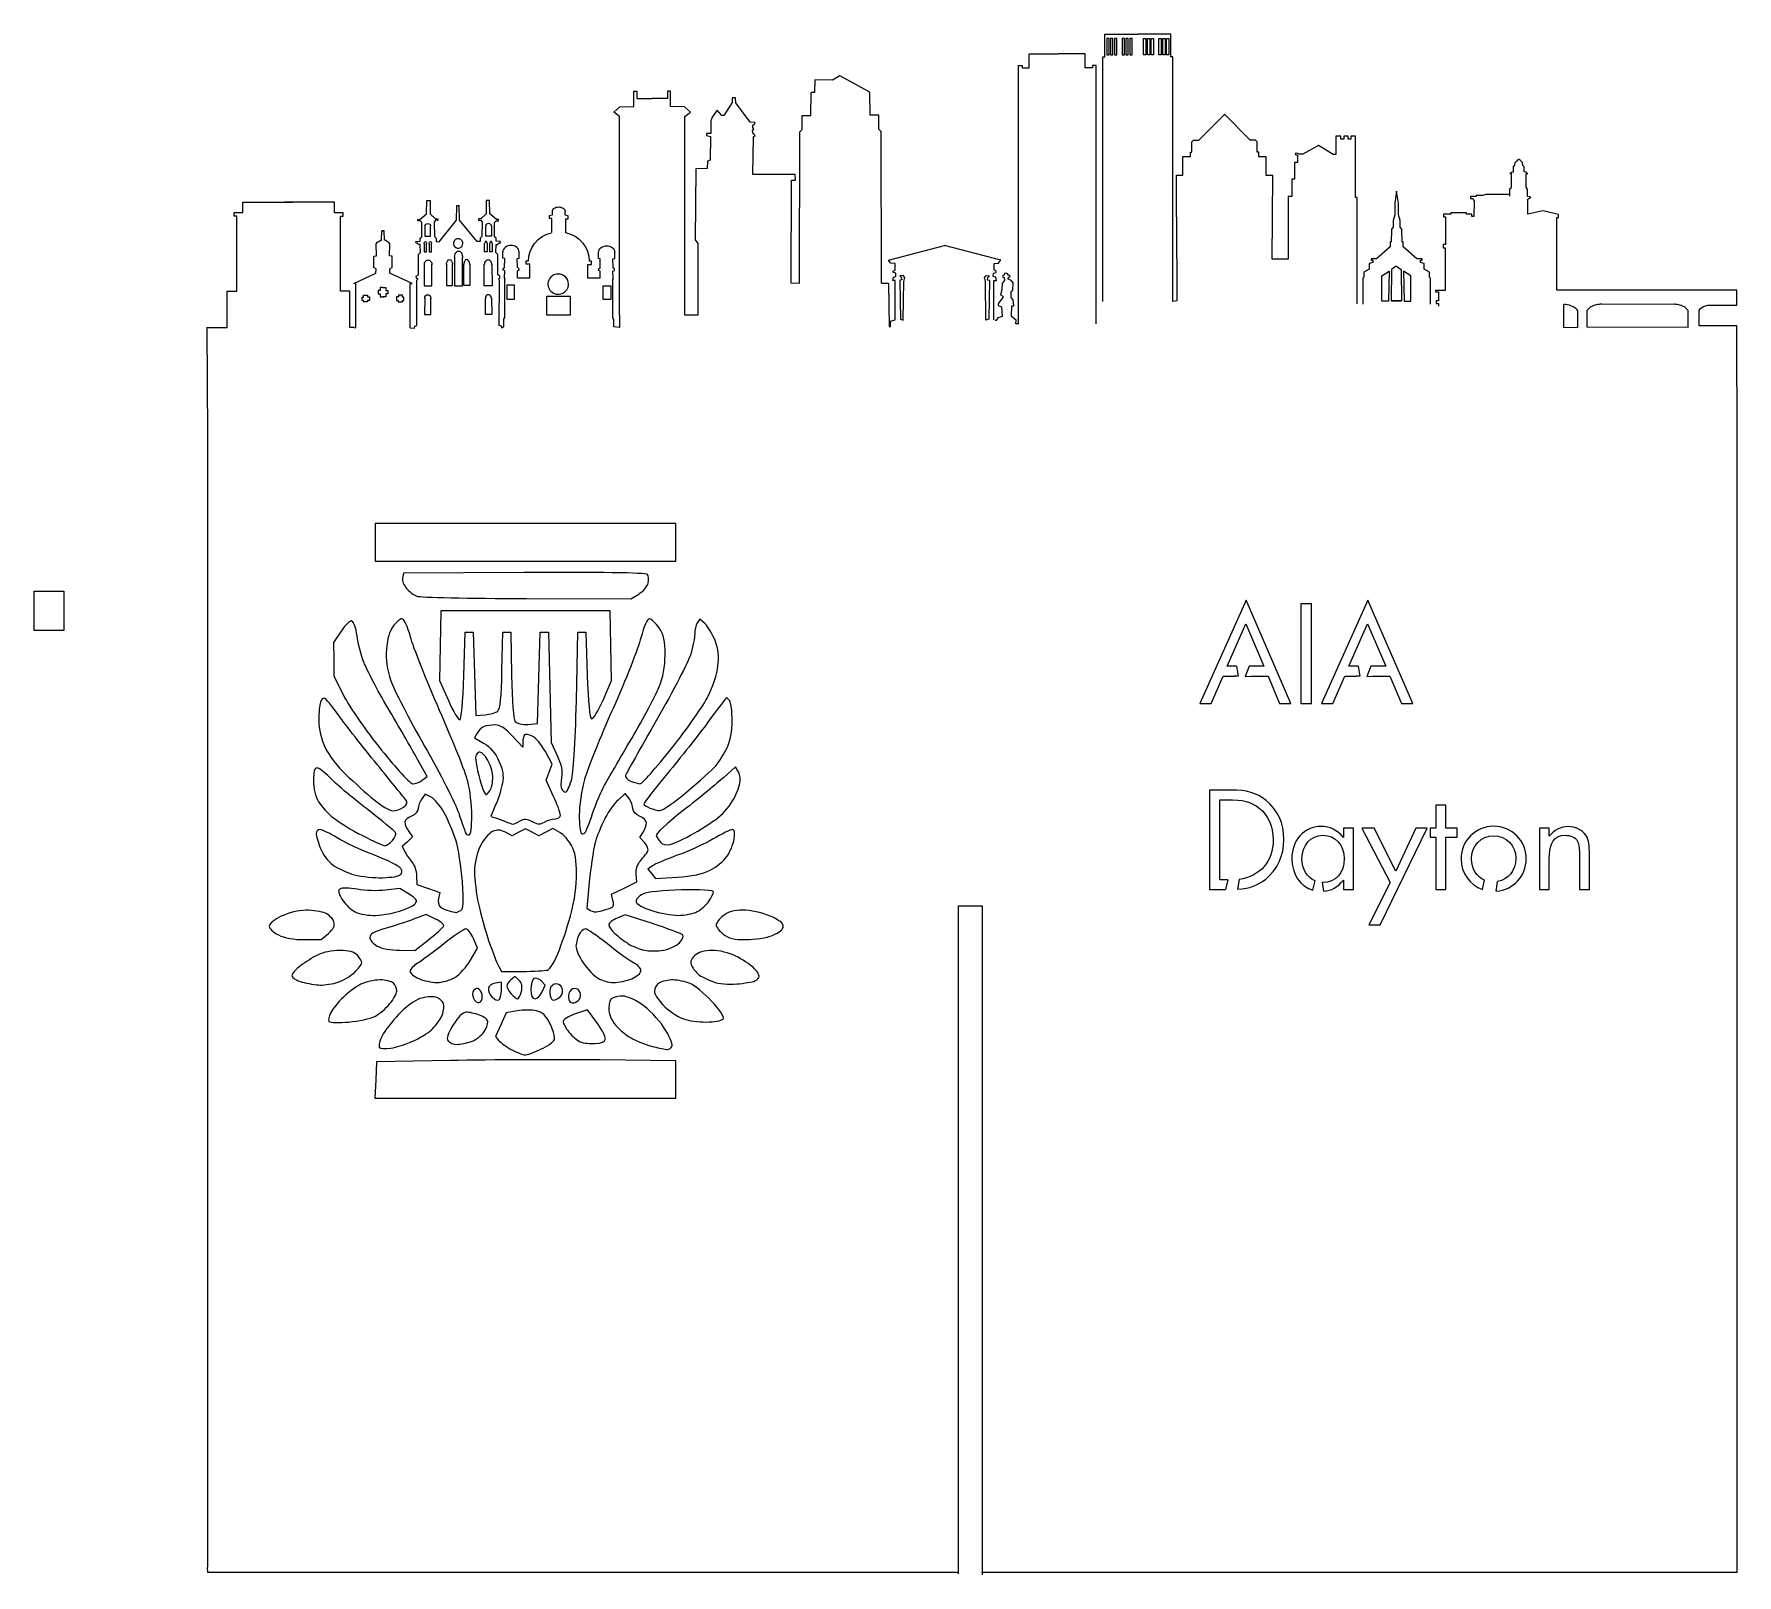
# Model space of a CAD drawing. Extents: x -137 to 89, y 6 to 211.
import ezdxf

# ---------------------------------------------------------------- set-up
doc = ezdxf.new("R2010")
doc.units = 0
doc.layers.add('outline', color=7, linetype='CONTINUOUS')

msp = doc.modelspace()

# ---------------------------------------------------------------- linework, layer by layer
at = {"layer": 'outline', "color": 7}
for points in [[(4.975447, 175.42298), (4.975447, 207.883644), (5.253465, 207.883644), (5.253465, 210.918084), (9.613932, 210.915784)], [(14.252418, 175.42298), (14.252418, 207.883644), (13.9744, 207.883644), (13.9744, 210.918084), (9.613933, 210.915784)], [(-6.237653, 172.44773), (-6.237653, 206.742966), (-5.760231, 206.742966), (-5.760231, 206.424033), (-4.803429, 206.424033), (-4.803429, 208.28979), (-1.193599, 208.28979), (-0.965179, 208.28979)], [(4.078876, 172.44773), (4.078876, 206.742966), (3.601453, 206.742966), (3.601453, 206.424033), (2.644652, 206.424033), (2.644652, 208.28979), (-0.965179, 208.28979)], [(-25.939452, 203.200239), (-29.939469, 205.362409), (-30.912446, 204.778624), (-33.269213, 204.821864), (-33.290833, 203.178614), (-33.759597, 203.156164)], [(-59.204859, 173.59714), (-59.204859, 199.958942), (-59.94094, 200.56916), (-59.156366, 201.266561), (-57.296634, 201.295611), (-57.296634, 203.329694), (-56.889819, 203.329694), (-56.889819, 202.370769), (-54.855737, 202.370769)], [(-35.286945, 177.8169), (-36.382741, 177.838), (-36.339501, 191.50292), (-35.842201, 191.50292), (-35.863821, 192.2813), (-41.485467, 192.2597), (-41.398977, 197.275943), (-41.161137, 197.470538), (-41.485463, 197.816487), (-41.528703, 198.140813), (-41.37735, 198.292161), (-41.485459, 198.530001), (-41.507079, 198.811084), (-41.247618, 198.984058), (-41.196068, 199.176431), (-41.8314, 199.221901), (-43.734111, 201.794883), (-43.798981, 202.465158), (-44.231416, 202.465158), (-44.231416, 201.816505), (-45.355746, 200.086772), (-45.615206, 200.086772), (-46.220614, 200.821907), (-46.890887, 199.892176), (-47.042239, 199.394875), (-47.066049, 197.724849), (-47.649194, 197.710259), (-47.649194, 197.462422), (-47.124363, 197.302057), (-47.138943, 194.16765), (-47.528066, 194.06338), (-47.561726, 193.08883), (-49.063326, 193.03053), (-49.136216, 183.58358), (-48.800907, 183.11706), (-48.800907, 173.59722), (-50.506607, 173.59722), (-50.506615, 199.958938), (-49.770535, 200.56916), (-50.555109, 201.266561), (-52.414841, 201.295611), (-52.414841, 203.329694), (-52.821656, 203.329694), (-52.821656, 202.370769), (-54.855737, 202.370769)], [(-35.286945, 177.8169), (-35.243845, 197.943041), (-34.927167, 198.248021), (-34.927167, 200.085871), (-33.781217, 200.085871), (-33.759597, 203.156154)], [(-24.412105, 177.86099), (-24.455205, 197.987126), (-24.771882, 198.292106), (-24.771882, 200.129956), (-25.917833, 200.129956), (-25.939453, 203.200239)], [(14.786828, 181.06725), (14.726368, 192.18278), (15.585977, 192.18278), (15.585977, 194.65896), (16.586712, 194.65896), (16.586712, 195.24914), (16.791992, 195.24914), (16.791992, 196.62194), (17.022934, 196.85288), (17.702921, 196.85288), (21.146118, 200.29608)], [(27.463359, 181.03955), (27.523819, 192.15508), (26.66421, 192.15508), (26.66421, 194.63126), (25.663475, 194.63126), (25.663475, 195.22144), (25.458195, 195.22144), (25.458195, 196.59424), (25.227254, 196.82518), (24.547267, 196.82518), (21.10407, 200.268381)], [(38.7238, 175.09347), (38.7238, 189.22318), (38.492858, 189.22318), (38.492858, 197.364342), (37.898201, 197.364342), (37.898201, 196.9679), (37.51592, 196.9679), (37.51592, 197.378501), (36.977897, 197.378501), (36.977897, 196.9679), (36.553141, 196.9679), (36.553141, 197.364342), (35.887687, 197.364342), (35.887687, 194.94323), (35.533723, 194.94323), (33.579847, 196.14671), (31.5127, 194.95739), (31.017151, 194.95739), (30.705662, 195.11314), (30.507445, 195.07064), (30.521605, 194.92905), (30.804773, 194.82995), (30.818933, 193.88133), (30.40834, 193.88133), (30.40834, 191.64428), (30.06853, 191.64428), (30.06853, 189.36476), (29.572982, 189.36476), (29.572982, 181.03954), (27.463359, 181.03954)], [(59.01358, 189.421215), (59.01358, 190.354101), (59.210636, 190.554831), (59.210636, 192.396349), (58.992437, 192.387629), (59.228088, 192.605815), (59.481186, 192.649456), (59.47251, 193.304022), (59.655796, 193.496028), (59.681998, 193.888767)], [(61.359316, 189.416706), (61.359316, 190.349591), (61.162259, 190.550325), (61.162259, 192.391839), (61.380457, 192.383125), (61.144808, 192.601311), (60.891708, 192.644951), (60.900388, 193.299518), (60.717105, 193.491523), (60.690905, 193.884263)], [(65.222294, 176.90504), (65.222294, 186.5516), (65.474184, 186.5516), (65.474184, 186.97242), (63.393456, 187.46338), (61.382851, 187.01918), (61.382851, 188.98302), (61.780301, 189.28695), (61.359473, 189.33365), (61.359473, 190.34952), (61.162421, 190.55026), (61.162421, 192.39177), (61.380611, 192.38277), (61.144969, 192.60096), (60.89187, 192.64456), (60.90057, 193.29913), (60.717292, 193.49113), (60.691092, 193.88387)], [(48.467104, 175.07623), (48.467104, 178.49691), (48.325231, 178.63878), (48.325231, 179.30085), (47.602091, 179.71835), (47.602091, 180.45158), (47.139314, 180.57558), (47.139314, 180.92449), (47.347896, 180.92449), (47.347896, 181.09788), (46.654298, 181.09788), (44.825733, 182.65847), (44.841483, 183.32054), (44.68385, 183.30484), (44.65234, 185.00729), (44.447414, 185.3068), (44.447414, 186.18956), (44.210961, 186.91468), (44.210961, 188.47526), (43.942978, 190.05156), (43.722284, 188.4752), (43.722284, 186.91462), (43.48583, 186.1895), (43.48583, 185.30674), (43.280905, 185.00723), (43.249395, 183.30478), (43.091762, 183.32058), (43.107512, 182.65851), (41.278946, 181.09793), (40.585349, 181.09793), (40.585349, 180.92453), (40.793931, 180.92453), (40.793931, 180.57562), (40.331154, 180.45163), (40.331154, 179.71839), (39.608014, 179.30089), (39.608014, 178.63882), (39.466141, 178.49695), (39.466141, 175.07627)], [(-113.94772, 171.94917), (-111.25646, 171.94917), (-111.25646, 176.80594), (-110.00241, 176.80594), (-110.00241, 186.66785), (-110.00241, 186.75825), (-110.34019, 186.75825), (-110.34019, 187.2102), (-109.20319, 187.2102), (-109.20319, 188.62312), (-102.56402, 188.62312)], [(-94.425561, 171.94559), (-94.965864, 171.94559), (-94.965864, 176.80236), (-96.21991, 176.80236), (-96.21991, 186.66427), (-96.21991, 186.75467), (-95.882137, 186.75467), (-95.882137, 187.20661), (-97.019138, 187.20661), (-97.019138, 188.61954), (-103.6583, 188.61954)], [(-86.390135, 171.88863), (-86.341115, 172.16312), (-86.066626, 172.24152), (-86.096036, 178.26068), (-85.958791, 178.39793), (-86.145052, 178.53517), (-86.154852, 178.79006), (-85.880362, 178.94691), (-85.860752, 181.64279), (-85.615671, 181.92708), (-85.635281, 182.97603), (-85.890165, 182.97603), (-85.978395, 183.15248), (-86.194066, 183.17208), (-86.213676, 183.39755), (-85.64509, 183.42695), (-85.63529, 183.81908), (-85.429423, 183.99554), (-85.429423, 185.89736), (-85.566667, 186.0346), (-85.669601, 186.13754), (-85.958796, 186.13754), (-85.958796, 186.28948), (-85.674503, 186.28948), (-84.802018, 187.06394), (-84.752998, 188.81871), (-84.321658, 188.81871), (-84.321658, 187.06394), (-83.59622, 186.38752), (-83.302125, 186.37752), (-83.292325, 186.18146), (-83.606028, 186.20106), (-83.782485, 185.94618), (-83.762875, 184.04436), (-83.517795, 183.83849), (-83.527595, 183.36794), (-83.135466, 183.35794), (-80.801203, 186.22549), (-80.761683, 188.1622)], [(-80.761684, 188.16262), (-80.447358, 188.16462)], [(-74.818929, 171.890914), (-74.867945, 172.165405), (-75.142434, 172.243833), (-75.113025, 178.262993), (-75.250269, 178.400239), (-75.064009, 178.53748), (-75.05421, 178.792365), (-75.3287, 178.949217), (-75.348306, 181.645094), (-75.593386, 181.929388), (-75.57378, 182.97833), (-75.318897, 182.97833), (-75.230668, 183.154787), (-75.014997, 183.174385), (-74.995391, 183.399857), (-75.563977, 183.429253), (-75.573775, 183.821384), (-75.779643, 183.997837), (-75.779643, 185.899657), (-75.642398, 186.036903), (-75.539465, 186.139836), (-75.25027, 186.139836), (-75.25027, 186.291784), (-75.534563, 186.291784), (-76.407047, 187.066239), (-76.456063, 188.821011), (-76.887403, 188.821011), (-76.887403, 187.066239), (-77.61284, 186.389818), (-77.906935, 186.380019), (-77.916734, 186.183956), (-77.603031, 186.203553), (-77.426574, 185.948668), (-77.44618, 184.046848), (-77.69126, 183.840981), (-77.681461, 183.370431), (-78.073589, 183.360632), (-80.40785, 186.228171), (-80.447373, 188.164886)], [(59.016448, 189.63163), (55.794972, 189.63163), (55.402228, 189.49427), (54.538212, 189.49427), (54.538212, 189.33717), (53.761447, 189.33717), (53.761447, 189.11026), (54.075651, 189.11026), (54.264644, 188.7829), (54.232744, 186.69273), (53.962181, 186.70173), (53.962181, 187.01592), (53.229069, 187.01592), (53.229069, 187.20793), (51.160644, 187.20793), (51.160644, 187.00719), (50.17443, 187.00719), (50.17443, 186.65809), (50.436256, 186.65809), (50.436256, 182.97506), (50.130793, 182.97506), (50.130793, 182.52995), (50.401344, 182.52995), (50.401344, 176.89196), (49.127118, 176.89196), (49.127118, 176.68249), (49.537315, 176.68249), (49.537315, 175.50427), (49.223123, 175.50427), (49.223123, 175.1639), (49.528587, 175.1639), (49.528587, 174.80607)], [(65.222293, 176.90504), (65.222293, 186.5516), (65.474182, 186.5516), (65.474182, 186.97242), (63.393454, 187.46338), (61.38285, 187.01918), (61.38285, 188.98302), (61.7803, 189.28695), (61.359472, 189.33365), (61.359472, 189.41665)], [(-85.013679, 185.46446), (-85.028269, 184.10041), (-84.26236, 184.10041), (-84.26236, 185.46446)], [(-76.195383, 185.466735), (-76.180793, 184.102687), (-76.946701, 184.102687), (-76.946701, 185.466735)], [(-68.174219, 184.574524), (-68.174219, 186.419448), (-68.465523, 186.419448), (-68.465523, 186.827274), (-68.08857, 186.928277), (-68.08857, 187.429303)], [(-66.308481, 184.526524), (-66.308481, 186.371448), (-66.017177, 186.371448), (-66.017177, 186.779274), (-66.39413, 186.880277), (-66.39413, 187.381303)], [(-90.769322, 183.5777), (-90.750882, 184.78403), (-90.479589, 184.78403)], [(-90.398233, 183.5777), (-90.416673, 184.78403), (-90.687966, 184.78403)], [(-85.127262, 183.126943), (-85.133775, 181.993558), (-84.791879, 181.993558), (-84.791879, 183.126943)], [(-84.459862, 183.127043), (-84.466375, 181.993658), (-84.124479, 181.993658), (-84.124479, 183.127043)], [(-76.749173, 183.129277), (-76.74266, 181.995893), (-77.084555, 181.995893), (-77.084555, 183.129277)], [(-76.081769, 183.129191), (-76.075256, 181.995806), (-76.417152, 181.995806), (-76.417152, 183.129191)], [(-94.184352, 171.93446), (-94.184352, 177.82749), (-94.471633, 177.82749), (-91.516488, 179.19634), (-91.507888, 179.75485), (-91.791442, 179.9353), (-91.808622, 181.42181), (-91.447735, 181.47341), (-91.480875, 183.07268)], [(-86.983203, 171.93446), (-86.983203, 177.82749), (-86.695922, 177.82749), (-89.651067, 179.19634), (-89.659667, 179.75485), (-89.376113, 179.9353), (-89.358933, 181.42181), (-89.71982, 181.47341), (-89.68668, 183.07268)], [(-81.070518, 181.280733), (-81.090768, 177.482263), (-80.027753, 177.482263), (-80.027753, 181.280733)], [(-74.446022, 178.558222), (-74.426537, 179.474083), (-74.640888, 179.571513), (-74.631145, 179.795608), (-74.436281, 179.951497), (-74.416796, 181.120682), (-74.670119, 181.179141), (-74.670119, 182.026801)], [(-72.719137, 178.560777), (-72.738624, 179.476639), (-72.524273, 179.574068), (-72.534016, 179.798164), (-72.728881, 179.954053), (-72.748367, 181.123237), (-72.495044, 181.181697), (-72.495044, 182.029356)], [(-61.763563, 178.512777), (-61.744076, 179.428639), (-61.958427, 179.526068), (-61.948684, 179.750164), (-61.753819, 179.906053), (-61.734333, 181.075237), (-61.987656, 181.133697), (-61.987656, 181.981356)], [(-60.036678, 178.510222), (-60.056163, 179.426083), (-59.841812, 179.523513), (-59.851555, 179.747608), (-60.046419, 179.903497), (-60.065904, 181.072682), (-59.812581, 181.131141), (-59.812581, 181.978801)], [(-22.574488, 172.98233), (-22.574488, 178.22493), (-22.925763, 178.22493), (-22.813826, 178.64268), (-22.497252, 178.72748), (-22.528112, 179.18594), (-22.866131, 179.27214), (-22.866131, 179.46435), (-22.594389, 179.60353), (-22.594389, 180.44526), (-23.171011, 180.48506), (-23.383102, 180.75018), (-23.489148, 180.91587), (-16.032861, 182.85782)], [(-9.49124, 172.98233), (-9.49124, 178.22493), (-9.139965, 178.22493), (-9.251903, 178.64268), (-9.568477, 178.72748), (-9.537613, 179.18594), (-9.199594, 179.27214), (-9.199594, 179.46435), (-9.471336, 179.60353), (-9.471336, 180.44526), (-8.894714, 180.48506), (-8.682623, 180.75018), (-8.576577, 180.91587), (-16.032864, 182.85782)], [(14.786828, 181.06725), (14.786828, 175.49238), (14.252418, 175.42298)], [(-85.094669, 180.312027), (-85.114396, 177.489956), (-84.078816, 177.489956), (-84.078816, 180.312027)], [(-82.145637, 180.354756), (-82.160939, 177.547603), (-81.357631, 177.547603), (-81.357631, 180.354756)], [(-79.063374, 180.356658), (-79.048071, 177.549502), (-79.851379, 177.549502), (-79.851379, 180.356658)], [(-76.114377, 180.314699), (-76.09465, 177.492634), (-77.130227, 177.492634), (-77.130227, 180.314699)], [(-72.719137, 178.560777), (-71.10668, 178.560777), (-71.10668, 180.360325), (-71.592187, 180.360325), (-71.592187, 180.826407), (-71.300883, 180.826407)], [(-61.763563, 178.512777), (-63.37602, 178.512777), (-63.37602, 180.312325), (-62.890513, 180.312325), (-62.890513, 180.778407), (-63.181817, 180.778407)], [(-7.213136, 176.73114), (-6.966767, 176.94231), (-6.949155, 177.8926), (-7.195524, 178.22697), (-7.600277, 178.38535), (-7.582665, 178.54373), (-7.336292, 178.7725), (-7.600259, 178.96608), (-7.723446, 179.12446), (-8.075407, 179.17726), (-8.128199, 178.91328), (-8.304182, 178.86048), (-8.339362, 178.6845), (-8.128186, 178.5965), (-8.093006, 178.19175), (-8.409766, 177.83979), (-8.444946, 177.04788), (-8.60333, 176.29117), (-8.321759, 176.11519), (-8.321759, 175.93921), (-8.60333, 175.55205), (-8.902495, 175.1297), (-8.902495, 174.90093), (-8.462544, 174.72495), (-8.409748, 173.4051), (-8.955287, 173.24672), (-9.20166, 172.91236), (-9.324843, 172.91236)], [(43.91145, 180.12055), (43.296673, 179.64764), (43.249383, 175.48608), (43.927212, 175.50178), (43.249383, 175.48608)], [(43.942978, 180.12055), (44.557755, 179.64764), (44.605045, 175.48608), (43.927216, 175.50178), (44.605045, 175.48608)], [(-90.583778, 177.27161), (-90.953592, 177.27161), (-90.953592, 176.893), (-91.226549, 176.893), (-91.226549, 176.42633), (-90.953592, 176.42633), (-90.953592, 176.02129), (-90.522142, 176.02129)], [(-90.583778, 177.27161), (-90.213963, 177.27161), (-90.213963, 176.893), (-89.941006, 176.893), (-89.941006, 176.42633), (-90.213963, 176.42633), (-90.213963, 176.02129), (-90.645413, 176.02129)], [(-74.541117, 173.085092), (-74.40998, 173.31223), (-74.424199, 178.424369)], [(-74.446043, 178.55812), (-74.424223, 178.42427)], [(-59.941583, 173.037092), (-60.07272, 173.26423), (-60.058501, 178.376369)], [(-60.036649, 178.51019), (-60.058469, 178.37634)], [(-24.412105, 177.86099), (-23.496198, 177.83799), (-23.409708, 172.10823), (-23.193491, 172.10823), (-23.193491, 172.80013), (-22.574487, 172.98235)], [(89.138075, 174.93482), (89.138075, 176.90504), (65.222294, 176.90504)], [(-85.04131, 175.844588), (-85.057191, 173.688987), (-84.223496, 173.688987), (-84.223496, 175.844588)], [(-76.167803, 175.846646), (-76.151922, 173.691041), (-76.985613, 173.691041), (-76.985613, 175.846646)], [(-6.237653, 172.44773), (-6.597203, 172.43723), (-6.526812, 172.92998), (-7.142741, 173.40512), (-7.107561, 174.84815), (-6.843594, 174.84815), (-6.913984, 175.64006), (-7.177956, 175.95683)], [(68.016419, 171.92652), (66.15212, 171.96892), (66.15212, 175.01959)], [(66.236864, 175.01956), (66.152124, 175.01956)], [(68.016419, 171.92652), (68.016419, 174.17215), (67.91049, 174.32045)], [(69.273715, 172.00389), (69.273715, 174.24953), (69.379644, 174.39782)], [(71.05327, 175.09693), (71.13801, 175.09693), (80.868476, 175.05453)], [(80.868479, 175.05456), (80.783739, 175.05456)], [(82.648034, 171.96152), (82.648034, 174.20716), (82.542105, 174.35545)], [(89.138075, 164.13036), (89.138075, 172.18074), (84.11718, 172.18074), (84.13837, 174.00267), (84.11718, 174.21452)], [(-113.94772, 171.94917), (-113.87862, 157.57399)], [(-94.425561, 171.94559), (-94.184352, 171.93449)], [(-86.983203, 171.93446), (-86.390135, 171.88866)], [(-74.541138, 172.08143), (-74.818908, 171.89086)], [(-59.204859, 173.59714), (-59.188479, 171.9772), (-59.941554, 172.0335)], [(82.648034, 171.96152), (69.273706, 172.00392)], [(89.138074, 164.130361), (89.138074, 6.726952), (-10.894544, 6.726952)], [(-113.87862, 157.57399), (-113.87862, 7.4332)], [(-71.85303, 139.445168), (-87.863045, 139.352362), (-87.988192, 138.702211)], [(-71.534939, 135.989494), (-57.691735, 135.966913), (-56.642082, 136.586955)], [(24.612129, 125.706305), (26.894216, 125.706302), (28.435151, 122.071271), (29.93658, 122.071271), (23.990143, 135.761903), (17.846152, 122.071271), (19.347577, 122.071271), (20.928025, 125.706302), (22.381202, 125.706305)], [(40.772189, 125.70631), (43.054276, 125.7063), (44.595212, 122.07127), (46.096641, 122.07127), (40.150203, 135.7619), (34.006212, 122.07127), (35.507637, 122.07127), (37.088085, 125.7063), (38.541262, 125.70631)], [(-61.36563, 122.506832), (-60.231942, 125.106991), (-60.332311, 129.735123), (-60.432682, 134.363259), (-71.658135, 134.363259), (-82.883593, 134.363259), (-82.971968, 129.730528), (-83.060343, 125.097803), (-81.902876, 122.470188)], [(-96.137896, 131.650318), (-97.13814, 130.138741), (-97.11244, 127.904167), (-97.086741, 125.669595), (-95.782204, 123.067342)], [(-79.854503, 125.720049), (-79.67632, 131.51235), (-79.141775, 131.51235), (-78.607226, 131.51235), (-78.429047, 125.98871), (-78.250866, 120.465074), (-77.027881, 120.564307)], [(-74.785889, 126.469861), (-74.687229, 131.51235), (-74.152684, 131.51235), (-73.618137, 131.51235), (-73.519672, 125.835746)], [(-71.332275, 119.288872), (-70.054498, 119.395981), (-69.876319, 125.454167), (-69.698138, 131.51235), (-69.163591, 131.51235), (-68.629046, 131.51235), (-68.45086, 124.206891), (-68.272681, 116.901435), (-67.465494, 115.151264)], [(-64.912899, 122.425075), (-64.709042, 131.51235), (-64.1745, 131.51235), (-63.639954, 131.51235), (-63.461771, 125.839561)], [(-47.816332, 132.612731), (-48.538008, 133.265839), (-48.867164, 132.745463)], [(22.701865, 126.990426), (21.481182, 126.990423), (23.950632, 132.640523), (26.360815, 126.990423), (26.360815, 126.990423), (24.400589, 126.990428)], [(38.861924, 126.99042), (37.64124, 126.99042), (40.110691, 132.64052), (42.520873, 126.99042), (42.520873, 126.99042), (40.560647, 126.99042)], [(22.701865, 126.99043), (22.941399, 125.67516), (22.381202, 125.70626)], [(24.400588, 126.99043), (23.840527, 125.64791), (24.612128, 125.70631)], [(38.861924, 126.99042), (39.101458, 125.67515), (38.541261, 125.70625)], [(40.560649, 126.99043), (40.000588, 125.64791), (40.772189, 125.70631)], [(-78.077795, 118.13916), (-78.419471, 117.50073), (-77.157063, 116.755895)], [(-72.014499, 116.960926), (-72.014499, 116.248301), (-73.385213, 117.733049)], [(-67.970944, 109.793361), (-68.91648, 111.858684), (-68.514665, 112.923224), (-68.112843, 113.987775), (-69.028493, 115.670125)], [(-85.387225, 111.861646), (-84.725536, 112.345486), (-86.086643, 114.801648)], [(-43.485377, 113.139407), (-43.810787, 113.653741), (-45.350827, 112.248185)], [(-84.202926, 109.634533), (-84.96535, 110.042572), (-85.439018, 109.394794)], [(-75.625175, 108.602203), (-76.277348, 107.073879), (-75.660473, 106.879708)], [(-57.909413, 109.438779), (-58.415242, 110.130523), (-59.369553, 109.239616)], [(21.955317, 110.573511), (19.11051, 110.573511), (19.11051, 97.376772), (21.262129, 97.376772)], [(21.561664, 98.641176), (20.513158, 98.641182), (20.513158, 109.289444), (21.441671, 109.289444)], [(-87.171266, 105.08754), (-86.648032, 104.340516), (-87.337982, 103.71612), (-88.027934, 103.091726), (-87.637244, 102.334759)], [(-67.124549, 104.949357), (-68.03846, 105.470028), (-68.95739, 104.978228), (-69.876319, 104.486433), (-70.767226, 104.963232), (-71.658135, 105.440035), (-72.549049, 104.963232), (-73.439956, 104.486433), (-74.327823, 104.961605)], [(-55.838311, 103.580184), (-56.481041, 104.290392), (-56.051407, 104.978353)], [(36.910293, 98.621372), (36.910293, 97.376772), (38.233916, 97.376772), (38.233916, 105.516083), (36.910293, 105.516083), (36.910293, 104.251721)], [(64.232214, 104.44927), (64.232214, 105.51608), (62.908589, 105.51608), (62.908589, 97.37677), (64.232214, 97.37677), (64.232214, 101.38715)], [(68.222845, 102.31567), (68.222845, 97.37677), (69.546471, 97.37677)], [(69.546471, 97.37677), (69.546471, 102.4342)], [(-54.796944, 100.50445), (-55.416684, 100.051287), (-54.903558, 99.433005), (-54.390434, 98.814725), (-51.514353, 98.994158)], [(-87.111777, 96.737088), (-88.336668, 97.494114), (-90.242856, 97.273177)], [(-86.112218, 99.158579), (-86.090889, 98.014277), (-84.558827, 97.484624), (-83.026765, 96.954974), (-83.219021, 96.188976)], [(-63.148155, 98.763554), (-63.512376, 94.880221), (-63.041618, 94.584412)], [(-60.050648, 95.900575), (-60.263564, 96.7489), (-58.566301, 97.559705), (-56.869043, 98.370522), (-56.978574, 99.394887)], [(21.561664, 98.64118), (21.262129, 97.37677)], [(23.043072, 98.7126), (22.827563, 97.41228)], [(32.849417, 97.27561), (33.138588, 98.49636)], [(34.085286, 98.28792), (34.256054, 97.13083)], [(55.351611, 97.37635), (55.640996, 98.60392)], [(57.200307, 97.13372), (57.367423, 98.40872)], [(-14.200294, 6.51671), (-14.200295, 95.185), (-14.200295, 95.185), (-11.033998, 95.185), (-11.033998, 6.38176)], [(-83.590144, 93.450236), (-84.869229, 94.060189), (-86.549141, 93.414292)], [(-54.796793, 92.835276), (-58.426363, 94.021608), (-59.518613, 93.569186)], [(-100.988923, 90.709236), (-98.781524, 90.708374), (-97.825076, 91.531071), (-97.825076, 91.531379)], [(-88.35014, 89.297496), (-86.333049, 89.283256), (-84.550337, 90.69241), (-84.550337, 90.692382)], [(-78.974814, 87.984654), (-78.038913, 89.581654), (-78.572161, 90.857899)], [(-75.258127, 87.212967), (-74.865343, 86.479048), (-72.10356, 86.497619)], [(-74.865408, 83.983588), (-74.865408, 85.056437), (-75.663586, 84.942561)], [(-72.510414, 85.29914), (-73.047818, 85.836551), (-73.600249, 85.378068)], [(-69.449118, 83.772757), (-69.03719, 84.67683), (-69.60074, 85.240377)], [(-62.208373, 79.732212), (-63.442156, 81.406651), (-65.055596, 80.856898)], [(-72.771601, 81.25755), (-74.225948, 81.011837), (-74.92809, 79.424526), (-75.630236, 77.837217), (-75.184137, 77.299696)], [(-81.63632, 74.672314), (-91.436321, 74.494138), (-91.541696, 72.088684), (-91.647068, 69.683223), (-71.674418, 69.683223), (-51.701768, 69.683223), (-51.701768, 72.157417)], [(-51.701768, 72.157417), (-51.701768, 74.631603), (-61.769041, 74.741052)], [(-14.196148, 6.726978), (-113.82413, 6.726952), (-113.878628, 7.433204)]]:
    msp.add_lwpolyline(points, dxfattribs=at)
for points in [[(5.79963, 210.337212), (5.490475, 210.337212), (5.490475, 208.162083), (5.79963, 208.162083)], [(6.303701, 210.337212), (5.994546, 210.337212), (5.994546, 208.162083), (6.303701, 208.162083)], [(6.807773, 210.337212), (6.498618, 210.337212), (6.498618, 208.162083), (6.807773, 208.162083)], [(7.847611, 210.348122), (7.538455, 210.348122), (7.538455, 208.172993), (7.847611, 208.172993)], [(8.351682, 210.348122), (8.042526, 210.348122), (8.042526, 208.172993), (8.351682, 208.172993)], [(8.855753, 210.348122), (8.546598, 210.348122), (8.546598, 208.172993), (8.855753, 208.172993)], [(10.372112, 210.348122), (10.681267, 210.348122), (10.681267, 208.172993), (10.372112, 208.172993)], [(10.876184, 210.348122), (11.185339, 210.348122), (11.185339, 208.172993), (10.876184, 208.172993)], [(11.380255, 210.348122), (11.68941, 210.348122), (11.68941, 208.172993), (11.380255, 208.172993)], [(12.420092, 210.337212), (12.729247, 210.337212), (12.729247, 208.162083), (12.420092, 208.162083)], [(12.924164, 210.337212), (13.233319, 210.337212), (13.233319, 208.162083), (12.924164, 208.162083)], [(13.428235, 210.337212), (13.73739, 210.337212), (13.73739, 208.162083), (13.428235, 208.162083)], [(-67.324295, 179.068062)], [(-21.521794, 172.92792), (-21.441354, 178.06009), (-21.328734, 178.59101), (-21.553969, 178.84842), (-21.988356, 178.83232), (-21.747033, 178.55881), (-21.698763, 178.3014), (-21.988354, 178.237), (-21.891824, 173.05657)], [(-10.543934, 172.92792), (-10.624374, 178.06009), (-10.736993, 178.59101), (-10.511758, 178.84842), (-10.077372, 178.83232), (-10.318695, 178.55881), (-10.366965, 178.3014), (-10.077374, 178.237), (-10.173904, 173.05657)], [(42.886822, 175.45455), (42.004068, 175.45455), (42.004068, 178.82794), (42.965639, 179.45848)], [(44.967606, 175.45455), (45.85036, 175.45455), (45.85036, 178.82794), (44.888789, 179.45848)], [(-73.145809, 177.563807), (-74.155663, 177.563807), (-74.155663, 175.738301), (-73.145809, 175.738301)], [(-61.336891, 177.515807), (-60.327037, 177.515807), (-60.327037, 175.690301), (-61.336891, 175.690301)], [(-93.172473, 175.98607), (-93.163673, 176.27664), (-92.644173, 176.27664), (-92.644173, 176.04771), (-92.388825, 176.04771), (-92.388825, 175.54582), (-92.617758, 175.54582), (-92.617758, 175.37852), (-93.163673, 175.37852), (-93.163673, 175.54582), (-93.36619, 175.54582), (-93.36619, 175.98607)], [(-87.995082, 175.98607), (-88.003882, 176.27664), (-88.523381, 176.27664), (-88.523381, 176.04771), (-88.778729, 176.04771), (-88.778729, 175.54582), (-88.549796, 175.54582), (-88.549796, 175.37852), (-88.003882, 175.37852), (-88.003882, 175.54582), (-87.801364, 175.54582), (-87.801364, 175.98607)], [(-68.837929, 176.1397), (-65.739699, 176.1397), (-65.739699, 173.585432), (-68.837929, 173.585432)], [(-51.701768, 143.450513), (-51.701768, 145.945063), (-71.658135, 145.945063), (-91.614506, 145.945063), (-91.614506, 143.450513), (-91.614506, 140.955968), (-71.658135, 140.955968), (-51.701768, 140.955968)], [(-136.89656, 136.98077), (-132.9552, 136.98077), (-132.9552, 131.725624), (-136.89656, 131.725624)], [(32.662847, 122.07127), (32.662847, 135.26801), (31.2602, 135.26801), (31.2602, 122.07127)], [(-52.273916, 116.099633)], [(-85.387214, 111.861646)], [(-76.238448, 110.815981)], [(-65.579901, 111.823253)], [(-50.251013, 110.326376)], [(52.003539, 104.31098), (52.003539, 105.51608), (50.502114, 105.51608), (50.502114, 108.57819), (49.178488, 108.57819), (49.178488, 105.51608), (48.40802, 105.51608), (48.40802, 104.31098), (49.178488, 104.31098), (49.178488, 97.37677), (50.502114, 97.37677), (50.502114, 104.31098)], [(-87.865157, 108.310145)], [(-78.785411, 107.139088)], [(-72.388019, 106.460694)], [(-62.749967, 107.457763)], [(-49.275755, 104.838686)], [(48.012928, 105.51608), (46.531258, 105.51608), (43.864252, 99.78695), (40.979935, 105.51608), (39.34022, 105.51608), (43.11354, 98.28553), (40.268733, 92.67494), (41.770159, 92.67494)], [(-89.318463, 103.871703)], [(27.585662, 103.975192)], [(-47.17095, 99.922168)], [(37.00907, 101.466183)], [(59.78722, 101.505672)], [(-88.407231, 99.256744)], [(-88.51461, 94.451629)], [(-80.263318, 94.588756)], [(-60.669755, 94.812211)], [(-48.886079, 94.432297)], [(-38.87989, 91.281924)], [(-51.231818, 90.3075)], [(-68.743151, 86.668509)], [(-96.567684, 85.055349)], [(-81.040792, 85.698594)], [(-74.865408, 83.983588)], [(-72.210566, 83.815205)], [(-69.449118, 83.772757)], [(-66.736513, 84.050975)], [(-57.570325, 85.523225)], [(-41.219359, 85.222724)], [(-77.415628, 83.424933)], [(-64.413204, 83.01768)], [(-91.683684, 80.516543)], [(-45.378679, 80.27289)], [(-86.629851, 77.225032)], [(-78.862103, 77.193528)], [(-61.062968, 77.523229)], [(-69.662231, 76.152072)], [(-52.199633, 76.599401)]]:
    msp.add_lwpolyline(points, close=True, dxfattribs=at)
at = {"layer": 'outline', "color": 1}
msp.add_lwpolyline([(-80.610718, 183.753543)], close=True, dxfattribs=at)
at = {"layer": 'outline', "color": 7}
for points in [[(59.681998, 193.888767), (59.935101, 194.054589), (59.978737, 194.089501), (59.978737, 194.089501)], [(60.690905, 193.884263), (60.437806, 194.050084), (60.394166, 194.084997), (60.394166, 194.084997)], [(60.691092, 193.88387), (60.437993, 194.04969), (60.394353, 194.08461), (60.394353, 194.08461)], [(-68.101385, 187.37637), (-68.101387, 187.533457), (-68.011956, 187.684111), (-67.852767, 187.795189)], [(-67.852767, 187.795189), (-67.693578, 187.906267), (-67.47767, 187.96867), (-67.252541, 187.96867)], [(-67.252541, 187.96867), (-67.027412, 187.96867), (-66.811504, 187.906267), (-66.652314, 187.795189)], [(-66.652314, 187.795189), (-66.493125, 187.684111), (-66.403694, 187.533457), (-66.403696, 187.37637)], [(-91.480875, 183.07268), (-91.340881, 183.36962), (-90.769322, 183.5777), (-90.769322, 183.5777)], [(-89.68668, 183.07268), (-89.826674, 183.36962), (-90.398233, 183.5777), (-90.398233, 183.5777)], [(-71.270794, 180.78346), (-71.270792, 182.566476), (-70.001968, 184.119161), (-68.197044, 184.54487)], [(-66.371571, 184.56772), (-64.517189, 184.179273), (-63.195181, 182.604272), (-63.195178, 180.78346)], [(-74.357058, 182.601514), (-74.559914, 182.44119), (-74.673877, 182.223744), (-74.673876, 181.997012)], [(-73.59219, 182.851907), (-73.879071, 182.851907), (-74.154203, 182.761838), (-74.357058, 182.601514)], [(-72.827322, 182.601514), (-73.030177, 182.761838), (-73.305309, 182.851907), (-73.59219, 182.851907)], [(-72.510503, 181.997012), (-72.510503, 182.223744), (-72.624466, 182.44119), (-72.827322, 182.601514)], [(-61.972197, 181.949012), (-61.972197, 182.175744), (-61.858234, 182.39319), (-61.655378, 182.553514)], [(-61.655378, 182.553514), (-61.452523, 182.713838), (-61.177391, 182.803907), (-60.89051, 182.803907)], [(-60.89051, 182.803907), (-60.603629, 182.803907), (-60.328497, 182.713838), (-60.125642, 182.553514)], [(-60.125642, 182.553514), (-59.922786, 182.39319), (-59.808823, 182.175744), (-59.808824, 181.949012)], [(-67.324295, 179.068062), (-67.877362, 179.068062), (-68.37597, 178.740665), (-68.58762, 178.238536)], [(-66.357388, 178.674484), (-66.613828, 178.926488), (-66.961634, 179.068062), (-67.324295, 179.068062)], [(-65.956882, 177.7243), (-65.956882, 178.080688), (-66.100948, 178.422479), (-66.357388, 178.674484)], [(-68.58762, 178.238536), (-68.79927, 177.736406), (-68.68228, 177.15843), (-68.291202, 176.774116)], [(-68.291202, 176.774116), (-67.900125, 176.389803), (-67.311976, 176.274836), (-66.801009, 176.482825)], [(-66.801009, 176.482825), (-66.290041, 176.690814), (-65.956882, 177.180799), (-65.956882, 177.7243)], [(-7.177956, 175.95683), (-7.195568, 176.04483), (-7.213136, 176.73114), (-7.213136, 176.73114)], [(66.914787, 174.91364), (66.427523, 174.99834), (66.236864, 175.01956), (66.236864, 175.01956)], [(67.592711, 174.63823), (67.147823, 174.80771), (66.914787, 174.91364), (66.914787, 174.91364)], [(67.91049, 174.32045), (67.71983, 174.51112), (67.592711, 174.63823), (67.592711, 174.63823)], [(69.379644, 174.39782), (69.570303, 174.58849), (69.697422, 174.7156), (69.697422, 174.7156)], [(69.697422, 174.7156), (70.142311, 174.88508), (70.375346, 174.99101), (70.375346, 174.99101)], [(70.375346, 174.99101), (70.86261, 175.07571), (71.05327, 175.09693), (71.05327, 175.09693)], [(81.546403, 174.94864), (81.059138, 175.03334), (80.868479, 175.05456), (80.868479, 175.05456)], [(82.224327, 174.67323), (81.779438, 174.84271), (81.546403, 174.94864), (81.546403, 174.94864)], [(82.542105, 174.35545), (82.351446, 174.54612), (82.224327, 174.67323), (82.224327, 174.67323)], [(84.11718, 174.21452), (84.223109, 174.40519), (84.307852, 174.48993), (84.307852, 174.48993)], [(84.307852, 174.48993), (84.540887, 174.6806), (84.71036, 174.74415), (84.71036, 174.74415)], [(84.71036, 174.74415), (85.07051, 174.87126), (85.303554, 174.93482), (85.303554, 174.93482)], [(85.303554, 174.93482), (85.748447, 174.93482), (89.138075, 174.93482), (89.138075, 174.93482)], [(-74.541117, 172.081543), (-74.541117, 172.120522), (-74.541117, 173.085092), (-74.541117, 173.085092)], [(-59.941583, 172.033543), (-59.941583, 172.072522), (-59.941583, 173.037092), (-59.941583, 173.037092)], [(-87.988192, 138.702211), (-88.057022, 138.344627), (-87.818648, 137.724336), (-87.458466, 137.323788)], [(-55.509032, 139.203988), (-55.709656, 139.404616), (-62.235885, 139.500919), (-71.85303, 139.445168)], [(-56.642082, 136.586955), (-56.064777, 136.92798), (-55.498517, 137.581177), (-55.383737, 138.038499)], [(-55.383737, 138.038499), (-55.268956, 138.495824), (-55.325338, 139.020294), (-55.509032, 139.203988)], [(-87.458466, 137.323788), (-87.098286, 136.923236), (-86.482865, 136.46424), (-86.090866, 136.3038)], [(-86.090866, 136.3038), (-85.698866, 136.143355), (-79.148701, 136.001921), (-71.534939, 135.989494)], [(-94.713107, 133.020382), (-94.946611, 133.098214), (-95.587764, 132.481686), (-96.137896, 131.650318)], [(-94.026229, 131.056003), (-94.170515, 132.058574), (-94.47961, 132.942549), (-94.713107, 133.020382)], [(-89.236596, 132.318956), (-89.707742, 131.687899), (-90.01669, 130.618921), (-90.11203, 129.289864)], [(-88.048976, 133.294164), (-88.301714, 133.294164), (-88.836138, 132.855324), (-89.236596, 132.318956)], [(-86.929832, 130.886224), (-87.309798, 132.273272), (-87.784281, 133.294164), (-88.048976, 133.294164)], [(-55.231021, 133.294164), (-55.51757, 133.294164), (-55.953552, 132.306736), (-56.341508, 130.779039)], [(-53.943234, 132.083285), (-54.392041, 132.74927), (-54.971544, 133.294164), (-55.231021, 133.294164)], [(-53.135683, 128.519648), (-53.128961, 130.390771), (-53.294269, 131.120282), (-53.943234, 132.083285)], [(-49.201767, 131.309771), (-49.204438, 130.806342), (-49.446208, 129.5897), (-49.7383, 128.606108)], [(-48.867164, 132.745463), (-49.048189, 132.459256), (-49.198763, 131.813196), (-49.201767, 131.309771)], [(-46.497955, 130.397184), (-46.826142, 131.256527), (-47.41941, 132.253525), (-47.816332, 132.612731)], [(-93.095891, 127.475092), (-93.463292, 128.442015), (-93.881943, 130.053425), (-94.026229, 131.056003)], [(-90.11203, 129.289864), (-90.215891, 127.842041), (-90.045011, 126.600871), (-89.532939, 125.083646)], [(-83.063898, 121.143597), (-84.827368, 125.177673), (-86.567042, 129.561852), (-86.929832, 130.886224)], [(-56.341508, 130.779039), (-56.692809, 129.39572), (-58.361563, 125.172717), (-60.04986, 121.394579)], [(-46.113748, 127.040552), (-45.965065, 128.295956), (-46.08043, 129.303937), (-46.497955, 130.397184)], [(-89.93782, 121.487431), (-91.307353, 123.81372), (-92.728485, 126.50817), (-93.095891, 127.475092)], [(-49.7383, 128.606108), (-50.030399, 127.62252), (-52.052238, 123.712735), (-54.23128, 119.917688)], [(-53.957863, 124.189029), (-53.397801, 125.550322), (-53.141504, 126.900323), (-53.135683, 128.519648)], [(-47.424266, 123.033902), (-46.820351, 124.250757), (-46.230617, 126.053744), (-46.113748, 127.040552)], [(-89.532939, 125.083646), (-89.133403, 123.899859), (-87.118764, 119.988975), (-85.055966, 116.392792)], [(-80.389048, 119.885161), (-80.176104, 119.910594), (-79.960971, 122.258933), (-79.854503, 125.720049)], [(-75.344723, 121.045458), (-75.017702, 121.316859), (-74.855993, 122.886485), (-74.785889, 126.469861)], [(-73.519672, 125.835746), (-73.457598, 122.257033), (-73.271321, 119.978543), (-73.015629, 119.670455)], [(-63.461771, 125.839561), (-63.346753, 122.177672), (-63.144587, 120.120677), (-62.891453, 120.036729)], [(-98.88183, 122.217745), (-99.0008, 121.907714), (-99.096573, 120.82526), (-99.094658, 119.812291)], [(-98.378567, 122.781439), (-98.536393, 122.781439), (-98.762863, 122.527777), (-98.88183, 122.217745)], [(-96.444532, 120.47326), (-97.350423, 121.742758), (-98.220741, 122.781439), (-98.378567, 122.781439)], [(-95.782204, 123.067342), (-95.064706, 121.636099), (-92.831178, 118.420885), (-90.818808, 115.922411)], [(-81.902876, 122.470188), (-81.266269, 121.025006), (-80.585048, 119.861743), (-80.389048, 119.885161)], [(-65.579881, 111.823253), (-65.280316, 112.802923), (-65.044763, 116.547048), (-64.912899, 122.425075)], [(-62.891453, 120.036729), (-62.675779, 119.965199), (-61.98916, 121.076746), (-61.36563, 122.506832)], [(-57.570079, 117.418116), (-56.03091, 120.054287), (-54.405407, 123.101196), (-53.957863, 124.189029)], [(-52.273916, 116.099633), (-50.210521, 118.696632), (-48.02818, 121.817055), (-47.424266, 123.033902)], [(-45.052373, 122.771115), (-45.140515, 122.678793), (-46.220341, 121.240165), (-47.451973, 119.574164)], [(-44.560575, 122.414756), (-44.742916, 122.703076), (-44.964226, 122.86344), (-45.052373, 122.771115)], [(-44.231414, 119.752345), (-44.230122, 120.928345), (-44.378232, 122.126429), (-44.560575, 122.414756)], [(-99.094658, 119.812291), (-99.092439, 118.616844), (-98.79403, 117.345243), (-98.244424, 116.188706)], [(-91.370407, 113.96962), (-93.255279, 116.277123), (-95.538637, 119.203762), (-96.444532, 120.47326)], [(-86.086643, 114.801648), (-86.835253, 116.152541), (-88.568283, 119.161142), (-89.93782, 121.487431)], [(-79.321496, 111.740102), (-79.616342, 112.87795), (-81.300422, 117.109523), (-83.063898, 121.143597)], [(-77.027881, 120.564307), (-76.355244, 120.618886), (-75.597819, 120.835405), (-75.344723, 121.045458)], [(-60.04986, 121.394579), (-61.738154, 117.616449), (-63.437045, 113.379296), (-63.825172, 111.978682)], [(-54.23128, 119.917688), (-56.410326, 116.122646), (-58.27283, 112.81005), (-58.370176, 112.55637)], [(-77.162528, 118.997691), (-77.478002, 118.876633), (-77.88987, 118.490295), (-78.077795, 118.13916)], [(-75.672432, 119.2178), (-76.176507, 119.2178), (-76.847052, 119.11875), (-77.162528, 118.997691)], [(-73.385213, 117.733049), (-74.310163, 118.73495), (-75.053979, 119.2178), (-75.672432, 119.2178)], [(-73.015629, 119.670455), (-72.772769, 119.377822), (-72.097413, 119.224735), (-71.332275, 119.288872)], [(-71.800764, 117.887292), (-71.918317, 117.76974), (-72.014499, 117.352874), (-72.014499, 116.960926)], [(-70.765589, 117.726756), (-71.217377, 117.932608), (-71.68321, 118.004851), (-71.800764, 117.887292)], [(-69.028493, 115.670125), (-69.532103, 116.595423), (-70.313794, 117.520904), (-70.765589, 117.726756)], [(-47.451973, 119.574164), (-48.683606, 117.908164), (-51.105847, 114.83559), (-52.834721, 112.746226)], [(-44.907606, 116.188706), (-44.481377, 117.09039), (-44.232912, 118.399826), (-44.231414, 119.752345)], [(-98.244424, 116.188706), (-97.778705, 115.208707), (-96.537455, 113.592221), (-95.486085, 112.596515)], [(-90.818808, 115.922411), (-88.806438, 113.423937), (-86.909962, 111.379302), (-86.604427, 111.378772)], [(-85.055966, 116.392792), (-82.993174, 112.796604), (-80.957504, 108.793883), (-80.532259, 107.497852)], [(-78.085152, 115.420397), (-78.406501, 115.104779), (-78.352292, 114.417294), (-77.853338, 112.480396)], [(-76.989671, 115.0051), (-77.503127, 115.633376), (-77.766609, 115.733264), (-78.085152, 115.420397)], [(-77.157063, 116.755895), (-76.340073, 116.273857), (-75.644461, 115.445446), (-75.185544, 114.407991)], [(-61.175291, 111.199617), (-60.731603, 111.983617), (-59.109255, 114.781939), (-57.570079, 117.418116)], [(-56.447295, 111.4004), (-56.215334, 111.387969), (-54.337311, 113.502628), (-52.273916, 116.099633)], [(-46.414322, 113.800927), (-45.95623, 114.330203), (-45.278207, 115.404707), (-44.907606, 116.188706)], [(-99.34623, 113.515981), (-99.663146, 113.515981), (-99.810448, 112.977812), (-99.809539, 111.823253)], [(-97.6535, 112.227221), (-98.328951, 112.936043), (-99.090681, 113.515981), (-99.34623, 113.515981)], [(-87.565112, 109.290145), (-87.773151, 109.556352), (-89.485531, 111.662118), (-91.370407, 113.96962)], [(-76.079286, 112.928735), (-76.208164, 113.615746), (-76.617843, 114.550112), (-76.989671, 115.0051)], [(-75.185544, 114.407991), (-74.665677, 113.232733), (-74.542693, 112.448074), (-74.724722, 111.467725)], [(-67.465494, 115.151264), (-66.896614, 113.917811), (-66.722923, 113.056633), (-66.877177, 112.234386)], [(-50.251013, 110.326376), (-48.598925, 111.708097), (-46.872416, 113.271643), (-46.414322, 113.800927)], [(-43.16232, 111.912346), (-43.161027, 112.304346), (-43.306392, 112.856522), (-43.485377, 113.139407)], [(-99.809539, 111.823253), (-99.808677, 110.784077), (-99.544396, 109.697885), (-99.124932, 109.009975)], [(-92.780828, 108.108184), (-94.78535, 109.664837), (-96.978052, 111.518407), (-97.6535, 112.227221)], [(-95.486085, 112.596515), (-94.434715, 111.600814), (-92.772685, 110.118484), (-91.792685, 109.302451)], [(-86.604427, 111.378772), (-86.298887, 111.378341), (-85.751142, 111.595541), (-85.387214, 111.861646)], [(-78.785411, 107.139088), (-78.785411, 108.531795), (-79.026649, 110.60225), (-79.321496, 111.740102)], [(-77.853338, 112.480396), (-77.495153, 111.089965), (-77.073815, 109.952344), (-76.917018, 109.952344)], [(-76.917018, 109.952344), (-76.76023, 109.952344), (-76.454874, 110.340977), (-76.238448, 110.815981)], [(-76.238448, 110.815981), (-76.019866, 111.295718), (-75.949111, 112.234869), (-76.079286, 112.928735)], [(-74.724722, 111.467725), (-74.861276, 110.732264), (-75.266482, 109.442777), (-75.625175, 108.602203)], [(-66.877177, 112.234386), (-66.997558, 111.592699), (-66.990511, 110.896908), (-66.861537, 110.688193)], [(-66.335014, 110.308708), (-66.174422, 110.308708), (-65.834623, 110.990254), (-65.579901, 111.823253)], [(-63.825172, 111.978682), (-64.213302, 110.578074), (-64.530864, 108.453352), (-64.530864, 107.257082)], [(-62.749967, 107.457798), (-62.327593, 108.731798), (-61.618984, 110.415616), (-61.175291, 111.199617)], [(-58.370176, 112.55637), (-58.468729, 112.299543), (-58.175303, 111.946187), (-57.708107, 111.759059)], [(-57.708107, 111.759059), (-57.246621, 111.574219), (-56.679256, 111.412822), (-56.447295, 111.4004)], [(-52.834721, 112.746226), (-54.563597, 110.65686), (-55.978134, 108.847601), (-55.978134, 108.725647)], [(-45.350827, 112.248185), (-46.197842, 111.475127), (-48.612162, 109.500232), (-50.715971, 107.859535)], [(-43.813654, 109.771104), (-43.456722, 110.556784), (-43.163625, 111.520344), (-43.16232, 111.912346)], [(-99.124932, 109.009975), (-98.749135, 108.393673), (-97.869459, 107.431495), (-97.170101, 106.871793)], [(-91.792685, 109.302451), (-90.812685, 108.486422), (-89.680698, 107.817725), (-89.277161, 107.81646)], [(-87.865157, 108.310145), (-87.360588, 108.679095), (-87.283738, 108.930093), (-87.565112, 109.290145)], [(-85.439018, 109.394794), (-85.699534, 109.038529), (-85.912687, 108.452984), (-85.912687, 108.093595)], [(-82.497072, 107.616654), (-83.015959, 108.502069), (-83.783591, 109.410112), (-84.202926, 109.634533)], [(-67.025408, 107.236552), (-67.025408, 107.506864), (-67.450898, 108.657427), (-67.970944, 109.793361)], [(-66.861537, 110.688193), (-66.73254, 110.479476), (-66.495609, 110.308708), (-66.335014, 110.308708)], [(-59.369553, 109.239616), (-59.894422, 108.749615), (-60.644738, 107.722848), (-61.036921, 106.957906)], [(-57.403586, 108.093595), (-57.403586, 108.452984), (-57.63121, 109.058318), (-57.909413, 109.438779)], [(-55.978134, 108.725647), (-55.978134, 108.6037), (-55.617316, 108.358893), (-55.176313, 108.181632)], [(-53.814649, 107.836748), (-53.506735, 107.824317), (-51.903098, 108.944658), (-50.251013, 110.326376)], [(-45.745268, 107.216405), (-45.039804, 107.835809), (-44.170576, 108.985419), (-43.813654, 109.771104)], [(21.441671, 109.289444), (23.595031, 109.289444), (24.642078, 109.032623), (25.708881, 108.183133)], [(26.637392, 109.170863), (25.35328, 110.198152), (24.069166, 110.573511), (21.955317, 110.573511)], [(29.008064, 103.994893), (29.008064, 106.148252), (28.178331, 107.926263), (26.637392, 109.170863)], [(-97.170101, 106.871793), (-96.470738, 106.312093), (-94.734175, 105.253187), (-93.311065, 104.518656)], [(-88.915008, 104.919939), (-89.036684, 105.11682), (-90.776304, 106.551528), (-92.780828, 108.108184)], [(-89.277161, 107.81646), (-88.873622, 107.815168), (-88.238221, 108.03735), (-87.865157, 108.310145)], [(-86.803594, 107.101433), (-87.293595, 106.915135), (-87.694503, 106.553876), (-87.694503, 106.298639)], [(-87.694503, 106.298639), (-87.694503, 106.043395), (-87.459045, 105.498404), (-87.171266, 105.08754)], [(-85.912687, 108.093595), (-85.912687, 107.724496), (-86.300358, 107.292763), (-86.803594, 107.101433)], [(-80.925836, 103.970484), (-81.271129, 105.090463), (-81.978182, 106.73124), (-82.497072, 107.616654)], [(-80.532259, 107.497852), (-80.107011, 106.201823), (-79.69091, 105.021159), (-79.607582, 104.87416)], [(-79.120744, 104.606889), (-78.936311, 104.606889), (-78.785411, 105.746376), (-78.785411, 107.139088)], [(-75.660473, 106.879708), (-75.321188, 106.772913), (-74.722865, 106.549423), (-74.330865, 106.383059)], [(-74.330865, 106.383059), (-73.938865, 106.216694), (-73.495688, 106.069724), (-73.346026, 106.056459)], [(-73.346026, 106.056459), (-73.19637, 106.043188), (-72.765263, 106.225099), (-72.388019, 106.460694)], [(-72.388019, 106.460694), (-71.844421, 106.800179), (-71.508162, 106.78524), (-70.767226, 106.388705)], [(-70.767226, 106.388705), (-70.026295, 105.992166), (-69.690031, 105.977234), (-69.146433, 106.316716)], [(-69.146433, 106.316716), (-68.769189, 106.552312), (-68.137629, 106.745069), (-67.742969, 106.745069)], [(-67.742969, 106.745069), (-67.348315, 106.745069), (-67.025408, 106.966235), (-67.025408, 107.236552)], [(-64.530864, 107.257082), (-64.530864, 106.060807), (-64.421278, 104.972454), (-64.287349, 104.838525)], [(-63.780882, 104.868188), (-63.636262, 105.018455), (-63.172353, 106.183762), (-62.749967, 107.457763)], [(-61.036921, 106.957906), (-61.429104, 106.192964), (-61.982621, 104.910055), (-62.266962, 104.106997)], [(-56.512679, 107.101433), (-57.015916, 107.292763), (-57.403586, 107.724496), (-57.403586, 108.093595)], [(-55.621769, 106.214508), (-55.621769, 106.516021), (-56.022678, 106.915135), (-56.512679, 107.101433)], [(-55.176313, 108.181632), (-54.735315, 108.004368), (-54.122563, 107.849175), (-53.814649, 107.836748)], [(-50.715971, 107.859535), (-52.954856, 106.113493), (-54.446592, 104.709714), (-54.313214, 104.474394)], [(-49.275755, 104.838686), (-48.039449, 105.527025), (-46.450729, 106.596998), (-45.745268, 107.216405)], [(25.708881, 108.183133), (26.933728, 107.215113), (27.585662, 105.733444), (27.585662, 103.975192)], [(-98.943637, 105.319613), (-99.224615, 105.319613), (-99.454506, 105.082315), (-99.454506, 104.792281)], [(-99.454506, 104.792281), (-99.454506, 104.502248), (-99.195718, 103.618177), (-98.879426, 102.827682)], [(-96.644572, 104.208008), (-97.628083, 104.819392), (-98.662662, 105.319613), (-98.943637, 105.319613)], [(-91.720892, 101.917501), (-93.445404, 102.565897), (-95.661062, 103.596624), (-96.644572, 104.208008)], [(-93.311065, 104.518656), (-91.887954, 103.78413), (-90.547995, 103.182764), (-90.333374, 103.182292)], [(-89.318463, 103.871703), (-88.974883, 104.251354), (-88.79333, 104.723056), (-88.915008, 104.919939)], [(-79.607582, 104.87416), (-79.524253, 104.727158), (-79.305177, 104.606889), (-79.120744, 104.606889)], [(-76.064106, 105.050209), (-76.530743, 104.837594), (-77.253745, 103.958784), (-77.670786, 103.097288)], [(-74.327823, 104.961605), (-74.995895, 105.31915), (-75.425711, 105.341081), (-76.064106, 105.050209)], [(-65.548927, 103.186974), (-65.912868, 103.869917), (-66.6219, 104.662991), (-67.124549, 104.949357)], [(-64.287349, 104.838525), (-64.153415, 104.704591), (-63.925506, 104.717956), (-63.780882, 104.868188)], [(-62.266962, 104.106997), (-62.551296, 103.303938), (-62.947839, 100.899384), (-63.148155, 98.763554)], [(-56.051407, 104.978353), (-55.815107, 105.356729), (-55.621769, 105.912999), (-55.621769, 106.214508)], [(-54.313214, 104.474394), (-54.187885, 104.253263), (-53.921757, 103.861576), (-53.721817, 103.603977)], [(-52.440939, 103.36138), (-51.936396, 103.48555), (-50.512062, 104.150337), (-49.275755, 104.838686)], [(-46.73951, 104.084869), (-47.898238, 103.405769), (-50.045738, 102.424315), (-51.511744, 101.903873)], [(-44.200626, 105.319613), (-44.438294, 105.319613), (-45.580795, 104.763978), (-46.73951, 104.084869)], [(-44.939013, 101.744523), (-44.518485, 102.335098), (-44.083089, 103.381093), (-43.97147, 104.068955)], [(-43.97147, 104.068955), (-43.832893, 104.922906), (-43.90558, 105.319613), (-44.200626, 105.319613)], [(26.597882, 98.759662), (28.158575, 100.024024), (29.008064, 101.841531), (29.008064, 103.994893)], [(33.927195, 105.733393), (31.694813, 105.733393), (30.055097, 103.915873), (30.055097, 101.466183)], [(31.398479, 101.446424), (31.398479, 103.244183), (32.583815, 104.567811), (34.184018, 104.567811)], [(36.910293, 104.251721), (36.0608, 105.279011), (35.132287, 105.733393), (33.927195, 105.733393)], [(34.184018, 104.567811), (35.84349, 104.567811), (37.00907, 103.283693), (37.00907, 101.466183)], [(56.843636, 105.753142), (54.433453, 105.753142), (52.517158, 103.856603), (52.517158, 101.426673)], [(53.900051, 101.426651), (53.900051, 103.204651), (55.144653, 104.488762), (56.843636, 104.488762)], [(61.17011, 101.426673), (61.17011, 103.856603), (59.273574, 105.753142), (56.843636, 105.753142)], [(56.843636, 104.488762), (58.542618, 104.488762), (59.78722, 103.224413), (59.78722, 101.505672)], [(66.741175, 105.71363), (65.73364, 105.71363), (64.824882, 105.2395), (64.232214, 104.44927)], [(64.232214, 101.38715), (64.232214, 103.61954), (64.864393, 104.56781), (66.365819, 104.56781)], [(66.365819, 104.56781), (67.057265, 104.56781), (67.689444, 104.29123), (67.946267, 103.83685)], [(69.052581, 104.62707), (68.598202, 105.27901), (67.669689, 105.71363), (66.741175, 105.71363)], [(69.546471, 102.4342), (69.546471, 103.54052), (69.408181, 104.13318), (69.052581, 104.62707)], [(-98.879426, 102.827682), (-98.563133, 102.037193), (-97.827108, 101.050596), (-97.243811, 100.635247)], [(-88.229048, 100.168053), (-88.425048, 100.481855), (-89.99638, 101.269105), (-91.720892, 101.917501)], [(-90.333374, 103.182292), (-90.118748, 103.181861), (-89.662041, 103.492055), (-89.318463, 103.871703)], [(-87.637244, 102.334759), (-87.422363, 101.918428), (-86.996134, 101.290938), (-86.690064, 100.940339)], [(-80.039604, 98.4142), (-80.181738, 100.350174), (-80.580546, 102.850499), (-80.925836, 103.970484)], [(-77.670786, 103.097288), (-78.141472, 102.12498), (-78.429047, 100.839104), (-78.429047, 99.706744)], [(-64.887228, 99.421055), (-64.887228, 101.196987), (-65.083383, 102.313356), (-65.548927, 103.186974)], [(-56.407952, 101.176704), (-56.033865, 101.593305), (-55.608052, 102.144718), (-55.46169, 102.402069)], [(-55.46169, 102.402069), (-55.307588, 102.673042), (-55.466149, 103.168903), (-55.838311, 103.580184)], [(-51.511744, 101.903873), (-52.977744, 101.38343), (-54.456089, 100.753691), (-54.796944, 100.50445)], [(-53.721817, 103.603977), (-53.494233, 103.310765), (-53.015239, 103.220039), (-52.440939, 103.36138)], [(-47.17095, 99.922168), (-46.363911, 100.333889), (-45.359543, 101.153949), (-44.939013, 101.744523)], [(27.585662, 103.975192), (27.585662, 101.067437), (25.856447, 99.102898), (23.043073, 98.712598)], [(67.946267, 103.83685), (68.143823, 103.501), (68.222845, 103.02687), (68.222845, 102.31567)], [(-97.243811, 100.635247), (-96.660508, 100.219909), (-95.516113, 99.671429), (-94.700702, 99.416414)], [(-88.407231, 99.256744), (-88.018971, 99.504251), (-87.970211, 99.753647), (-88.229048, 100.168053)], [(-86.690064, 100.940339), (-86.38399, 100.589738), (-86.123959, 99.787943), (-86.112218, 99.158579)], [(-78.429047, 99.706744), (-78.429047, 98.70344), (-78.195972, 96.789614), (-77.911101, 95.453801)], [(-56.978574, 99.394887), (-57.046108, 100.026443), (-56.827295, 100.709709), (-56.407952, 101.176704)], [(-51.514353, 98.994158), (-49.585672, 99.114485), (-48.15494, 99.420173), (-47.17095, 99.922168)], [(30.055097, 101.466183), (30.055097, 99.38669), (31.181505, 97.768618), (32.849417, 97.275606)], [(33.138588, 98.496359), (32.090029, 98.939409), (31.398479, 100.043079), (31.398479, 101.446424)], [(37.00907, 101.466183), (37.00907, 99.589403), (35.863244, 98.285531), (34.203775, 98.285531)], [(52.517158, 101.426673), (52.517158, 99.542249), (53.688588, 97.971828), (55.351611, 97.376346)], [(55.640996, 98.603918), (54.588804, 99.054641), (53.900051, 100.103986), (53.900051, 101.426651)], [(57.200307, 97.133718), (59.456639, 97.30892), (61.17011, 99.135757), (61.17011, 101.426673)], [(59.78722, 101.505672), (59.78722, 99.898389), (58.792382, 98.6543), (57.367423, 98.408716)], [(-96.267172, 97.467271), (-96.583585, 97.271717), (-96.533134, 96.935737), (-96.069498, 96.150861)], [(-93.995689, 97.391042), (-95.011344, 97.577382), (-96.033509, 97.611686), (-96.267172, 97.467271)], [(-94.700702, 99.416414), (-93.885293, 99.161395), (-92.255956, 98.944473), (-91.079957, 98.934363)], [(-90.242856, 97.273177), (-91.291266, 97.151665), (-92.980038, 97.204702), (-93.995689, 97.391042)], [(-91.079957, 98.934363), (-89.903957, 98.924259), (-88.701232, 99.069322), (-88.407231, 99.256744)], [(-80.263294, 94.588747), (-79.881618, 94.83061), (-79.835017, 95.627562), (-80.039604, 98.4142)], [(-65.538162, 94.417492), (-65.180145, 95.781137), (-64.887228, 98.032744), (-64.887228, 99.421055)], [(-50.899952, 97.317129), (-53.446096, 97.26146), (-55.476762, 97.040953), (-56.081118, 96.754512)], [(-46.712681, 97.075241), (-46.712681, 97.268524), (-48.472702, 97.370198), (-50.899952, 97.317129)], [(22.827563, 97.412279), (24.569216, 97.515858), (25.468222, 97.868664), (26.597882, 98.759662)], [(34.203775, 98.285531), (34.164013, 98.285531), (34.124513, 98.28633), (34.085286, 98.287913)], [(34.256054, 97.130824), (35.313246, 97.20686), (36.15292, 97.683676), (36.910293, 98.621372)], [(-96.069498, 96.150861), (-95.727114, 95.57125), (-95.02567, 94.83555), (-94.510743, 94.51597)], [(-88.51461, 94.451629), (-87.522522, 94.746248), (-86.525432, 95.210668), (-86.298853, 95.483683)], [(-86.298853, 95.483683), (-85.96942, 95.880627), (-86.132275, 96.131725), (-87.111777, 96.737088)], [(-83.219021, 96.188976), (-83.324758, 95.767679), (-83.212385, 95.261529), (-82.969262, 95.064193)], [(-82.969262, 95.064193), (-82.726156, 94.866855), (-82.206524, 94.626561), (-81.814524, 94.530208)], [(-77.911101, 95.453801), (-77.626228, 94.117987), (-77.001149, 91.882467), (-76.52203, 90.485968)], [(-60.669755, 94.812196), (-60.006291, 95.003622), (-59.880869, 95.224115), (-60.050648, 95.900575)], [(-56.081118, 96.754512), (-56.648795, 96.485457), (-57.029737, 96.048344), (-56.969435, 95.735214)], [(-56.969435, 95.735214), (-56.908884, 95.420809), (-56.028984, 94.925207), (-54.906449, 94.573244)], [(-48.886079, 94.432297), (-48.336923, 94.71628), (-47.623247, 95.352091), (-47.300145, 95.845213)], [(-47.300145, 95.845213), (-46.977036, 96.338336), (-46.712681, 96.891848), (-46.712681, 97.075241)], [(-104.087231, 93.812176), (-104.969231, 93.379257), (-105.690868, 92.784506), (-105.690868, 92.490505)], [(-100.807635, 94.613997), (-101.787979, 94.605401), (-103.149196, 94.272601), (-104.087231, 93.812176)], [(-98.230851, 94.218242), (-98.726305, 94.443985), (-99.88586, 94.622075), (-100.807635, 94.613997)], [(-97.099329, 93.080941), (-97.226207, 93.48071), (-97.735395, 93.992498), (-98.230851, 94.218242)], [(-97.825076, 91.531379), (-97.134021, 92.125807), (-96.932644, 92.555763), (-97.099329, 93.080941)], [(-94.510743, 94.51597), (-93.995809, 94.196396), (-92.841881, 93.930654), (-91.946457, 93.925441)], [(-91.946457, 93.925441), (-91.051032, 93.920227), (-89.5067, 94.157009), (-88.51461, 94.451629)], [(-86.549141, 93.414292), (-87.47309, 93.05905), (-89.151138, 92.511456), (-90.27814, 92.197426)], [(-82.539339, 92.470906), (-82.413783, 92.674061), (-82.886643, 93.114761), (-83.590144, 93.450236)], [(-81.814524, 94.530208), (-81.422524, 94.433853), (-81.021616, 94.338868), (-80.923615, 94.319132)], [(-80.923615, 94.319132), (-80.825616, 94.299397), (-80.528485, 94.420731), (-80.263318, 94.588756)], [(-67.166807, 89.379486), (-66.629065, 90.786744), (-65.896174, 93.053848), (-65.538162, 94.417492)], [(-63.041618, 94.584412), (-62.782701, 94.421724), (-62.330318, 94.352408), (-62.036317, 94.430378)], [(-62.036317, 94.430378), (-61.742318, 94.508354), (-61.127363, 94.680177), (-60.669755, 94.812211)], [(-59.518613, 93.569186), (-60.119352, 93.320354), (-60.610861, 92.923623), (-60.610861, 92.687569)], [(-60.610861, 92.687569), (-60.610861, 92.451515), (-60.250043, 91.930921), (-59.809044, 91.530694)], [(-54.906449, 94.573244), (-53.829872, 94.235688), (-52.259529, 93.94971), (-51.4168, 93.937738)], [(-50.82472, 91.353034), (-51.013094, 91.515781), (-52.800529, 92.182791), (-54.796793, 92.835276)], [(-51.4168, 93.937738), (-50.574066, 93.925759), (-49.435242, 94.148314), (-48.886079, 94.432297)], [(-45.417348, 93.890093), (-45.933777, 93.483866), (-46.356313, 92.934234), (-46.356313, 92.668684)], [(-42.792135, 94.628685), (-43.958455, 94.628685), (-44.76789, 94.400955), (-45.417348, 93.890093)], [(-39.276563, 93.868442), (-40.282704, 94.286574), (-41.864709, 94.628685), (-42.792135, 94.628685)], [(-37.447223, 92.48168), (-37.447223, 92.899371), (-38.05698, 93.361611), (-39.276563, 93.868442)], [(-105.690868, 92.490505), (-105.690868, 92.196504), (-105.129596, 91.675572), (-104.443595, 91.332871)], [(-104.443595, 91.332871), (-103.659662, 90.941255), (-102.376322, 90.709587), (-100.988923, 90.709236)], [(-90.27814, 92.197426), (-91.777845, 91.779545), (-92.32723, 91.458705), (-92.32723, 91.000768)], [(-92.32723, 91.000768), (-92.32723, 90.656643), (-91.886231, 90.135836), (-91.347228, 89.843421)], [(-84.550337, 90.692382), (-83.569848, 91.467417), (-82.664896, 92.267754), (-82.539339, 92.470906)], [(-79.569047, 92.132154), (-79.824047, 92.131293), (-81.153682, 91.235357), (-82.523795, 90.1417)], [(-78.572161, 90.857899), (-78.865442, 91.559832), (-79.314044, 92.133244), (-79.569047, 92.132154)], [(-76.52203, 90.485968), (-76.042911, 89.089475), (-75.474154, 87.616628), (-75.258127, 87.212967)], [(-64.520753, 91.4403), (-64.724983, 91.058693), (-64.923428, 90.367715), (-64.961742, 89.904802)], [(-63.716509, 92.132154), (-63.954612, 92.133016), (-64.316521, 91.821909), (-64.520753, 91.4403)], [(-60.789046, 90.136864), (-62.161041, 91.233179), (-63.478401, 92.131058), (-63.716509, 92.132154)], [(-59.809044, 91.530694), (-59.368043, 91.130466), (-58.562208, 90.520166), (-58.018298, 90.174464)], [(-51.231818, 90.307526), (-50.772911, 90.766428), (-50.615038, 91.171885), (-50.82472, 91.353034)], [(-46.356313, 92.668684), (-46.356313, 92.403136), (-45.933777, 91.853501), (-45.417348, 91.447276)], [(-45.417348, 91.447276), (-44.710665, 90.891402), (-43.963085, 90.708684), (-42.39546, 90.708684)], [(-42.39546, 90.708684), (-41.249861, 90.708684), (-39.66785, 90.966642), (-38.87989, 91.281924)], [(-38.87989, 91.281924), (-37.967877, 91.646835), (-37.447223, 92.082853), (-37.447223, 92.48168)], [(-99.204928, 88.706614), (-99.832196, 88.389479), (-100.866596, 87.739855), (-101.503594, 87.26302)], [(-96.320161, 89.28323), (-97.279518, 89.28323), (-98.577663, 89.023753), (-99.204928, 88.706614)], [(-93.9861, 88.631536), (-94.404441, 89.09379), (-95.082906, 89.28323), (-96.320161, 89.28323)], [(-93.396322, 87.629113), (-93.396322, 87.822011), (-93.661724, 88.273099), (-93.9861, 88.631536)], [(-91.347228, 89.843421), (-90.80823, 89.55101), (-89.459541, 89.305345), (-88.35014, 89.297496)], [(-82.523795, 90.1417), (-83.893907, 89.048046), (-85.457453, 87.891821), (-85.998339, 87.57231)], [(-68.743151, 86.668522), (-68.385936, 86.759412), (-67.750225, 87.852696), (-67.166807, 89.379486)], [(-64.961742, 89.904802), (-65.000047, 89.441879), (-64.557962, 88.404043), (-63.97931, 87.59849)], [(-57.314495, 87.635154), (-57.853498, 87.914776), (-59.417044, 89.040547), (-60.789046, 90.136864)], [(-58.018298, 90.174464), (-57.474385, 89.828767), (-56.512207, 89.437818), (-55.880115, 89.305687)], [(-55.880115, 89.305687), (-55.248026, 89.173552), (-54.112235, 89.176252), (-53.356139, 89.311655)], [(-53.356139, 89.311655), (-52.600043, 89.447086), (-51.644097, 89.89521), (-51.231818, 90.3075)], [(-49.215391, 88.562337), (-49.758605, 88.019118), (-49.851231, 87.682522), (-49.591209, 87.196664)], [(-46.876663, 89.28323), (-48.025455, 89.28323), (-48.703495, 89.074233), (-49.215391, 88.562337)], [(-43.758476, 88.53029), (-44.626195, 88.965742), (-45.940998, 89.28323), (-46.876663, 89.28323)], [(-41.45631, 87.042714), (-41.897314, 87.446759), (-42.933289, 88.116162), (-43.758476, 88.53029)], [(-101.503594, 87.26302), (-102.140597, 86.786184), (-102.661779, 86.179592), (-102.661779, 85.915042)], [(-102.661779, 85.915042), (-102.661779, 85.65048), (-102.060413, 85.274309), (-101.325415, 85.079095)], [(-96.567684, 85.055349), (-95.901432, 85.278021), (-94.91532, 85.869297), (-94.376322, 86.369299)], [(-94.376322, 86.369299), (-93.83732, 86.869305), (-93.396322, 87.43622), (-93.396322, 87.629113)], [(-85.998339, 87.57231), (-86.539231, 87.252795), (-86.981775, 86.777668), (-86.981775, 86.516465)], [(-86.981775, 86.516465), (-86.981775, 86.255261), (-86.460591, 85.815026), (-85.823594, 85.538159)], [(-81.040792, 85.698594), (-80.419255, 86.077575), (-79.489565, 87.106305), (-78.974814, 87.984654)], [(-72.10356, 86.497619), (-70.584575, 86.507874), (-69.072391, 86.58474), (-68.743151, 86.668509)], [(-63.97931, 87.59849), (-63.400666, 86.79294), (-62.526318, 85.884546), (-62.036317, 85.579844)], [(-57.570325, 85.523225), (-56.890621, 85.807223), (-56.334498, 86.284194), (-56.334498, 86.583163)], [(-56.334498, 86.583163), (-56.334498, 86.882136), (-56.775497, 87.355527), (-57.314495, 87.635154)], [(-49.591209, 87.196664), (-49.401418, 86.842035), (-48.998353, 86.346247), (-48.695509, 86.094909)], [(-48.695509, 86.094909), (-48.39267, 85.843567), (-47.542001, 85.413741), (-46.805148, 85.139728)], [(-40.654496, 85.873778), (-40.654496, 86.112649), (-41.015311, 86.638664), (-41.45631, 87.042714)], [(-101.325415, 85.079095), (-100.590417, 84.883884), (-99.491798, 84.707588), (-98.884045, 84.68733)], [(-98.884045, 84.68733), (-98.276296, 84.6671), (-97.233931, 84.832685), (-96.567684, 85.055349)], [(-93.503109, 84.788787), (-94.130377, 84.472839), (-95.17846, 83.711116), (-95.832183, 83.096063)], [(-90.990743, 85.363231), (-91.745278, 85.363231), (-92.875843, 85.10473), (-93.503109, 84.788787)], [(-89.191231, 84.935595), (-89.426432, 85.170795), (-90.236211, 85.363231), (-90.990743, 85.363231)], [(-89.69695, 82.170494), (-89.183607, 82.780576), (-88.763595, 83.556077), (-88.763595, 83.893845)], [(-88.763595, 83.893845), (-88.763595, 84.231608), (-88.956028, 84.700394), (-89.191231, 84.935595)], [(-85.823594, 85.538159), (-85.186591, 85.26129), (-84.104137, 85.029083), (-83.418138, 85.022146)], [(-83.418138, 85.022146), (-82.732137, 85.015187), (-81.662332, 85.319609), (-81.040792, 85.698594)], [(-78.646912, 83.784688), (-78.766939, 83.471896), (-78.661562, 82.970671), (-78.412745, 82.67086)], [(-77.983403, 84.205147), (-78.228299, 84.286695), (-78.526878, 84.097484), (-78.646912, 83.784688)], [(-77.415628, 83.424933), (-77.483007, 83.772511), (-77.738507, 84.123608), (-77.983403, 84.205147)], [(-76.572297, 84.248298), (-76.633089, 83.92909), (-76.421345, 83.406435), (-76.101752, 83.086847)], [(-75.663586, 84.942561), (-76.102588, 84.879926), (-76.511504, 84.567507), (-76.572297, 84.248298)], [(-75.193045, 82.708258), (-75.012844, 82.819623), (-74.865408, 83.39352), (-74.865408, 83.983588)], [(-73.600249, 85.378068), (-73.904093, 85.125912), (-74.152684, 84.751399), (-74.152684, 84.545834)], [(-74.152684, 84.545834), (-74.152684, 84.340271), (-73.887282, 83.878813), (-73.562902, 83.520377)], [(-72.710628, 82.868684), (-72.566254, 82.868684), (-72.341228, 83.294616), (-72.210566, 83.815205)], [(-72.210566, 83.815205), (-72.052024, 84.446885), (-72.151766, 84.940497), (-72.510414, 85.29914)], [(-70.554848, 85.562549), (-70.769658, 85.429787), (-70.945411, 84.769356), (-70.945411, 84.094925)], [(-70.945411, 84.094925), (-70.945411, 83.234827), (-70.783515, 82.868684), (-70.403225, 82.868684)], [(-69.60074, 85.240377), (-69.91069, 85.550327), (-70.340041, 85.695307), (-70.554848, 85.562549)], [(-70.403225, 82.868684), (-70.105025, 82.868684), (-69.675672, 83.275515), (-69.449118, 83.772757)], [(-68.387032, 84.184228), (-68.455292, 83.829782), (-68.419768, 83.301685), (-68.308108, 83.01068)], [(-67.555071, 84.828682), (-67.954594, 84.828682), (-68.31698, 84.547973), (-68.387032, 84.184228)], [(-66.736513, 84.050975), (-66.80786, 84.552157), (-67.098912, 84.828682), (-67.555071, 84.828682)], [(-67.365431, 82.877427), (-66.890886, 83.131397), (-66.665472, 83.552012), (-66.736513, 84.050975)], [(-65.385805, 84.179071), (-65.699586, 84.05866), (-65.956316, 83.661108), (-65.956316, 83.295624)], [(-64.527871, 83.932925), (-64.685954, 84.188714), (-65.072025, 84.299475), (-65.385805, 84.179071)], [(-64.413204, 83.017639), (-64.318182, 83.26526), (-64.369778, 83.677143), (-64.527871, 83.932925)], [(-62.036317, 85.579844), (-61.546318, 85.275136), (-60.619073, 85.021564), (-59.975779, 85.016348)], [(-59.975779, 85.016348), (-59.332486, 85.011156), (-58.25003, 85.239224), (-57.570325, 85.523225)], [(-53.863375, 84.994328), (-54.24249, 84.791432), (-54.552677, 84.285508), (-54.552677, 83.870058)], [(-54.552677, 83.870058), (-54.552677, 83.454603), (-53.924523, 82.517138), (-53.156781, 81.786806)], [(-52.070113, 85.363231), (-52.677295, 85.363231), (-53.484265, 85.19722), (-53.863375, 84.994328)], [(-49.819411, 84.879739), (-50.450121, 85.145657), (-51.462932, 85.363231), (-52.070113, 85.363231)], [(-46.954305, 82.551224), (-47.899408, 83.565989), (-49.188707, 84.61382), (-49.819411, 84.879739)], [(-46.805148, 85.139728), (-45.977257, 84.831864), (-44.7622, 84.711145), (-43.624813, 84.823746)], [(-43.624813, 84.823746), (-42.612496, 84.923966), (-41.530035, 85.103504), (-41.219359, 85.222724)], [(-41.219359, 85.222724), (-40.908684, 85.341941), (-40.654496, 85.634913), (-40.654496, 85.873778)], [(-95.832183, 83.096063), (-96.485905, 82.481004), (-97.241236, 81.557107), (-97.510699, 81.042951)], [(-91.683684, 80.516543), (-91.104329, 80.816143), (-90.210298, 81.560418), (-89.69695, 82.170494)], [(-85.68243, 82.885864), (-86.360606, 82.662046), (-87.634878, 81.70983), (-88.514143, 80.769828)], [(-83.601145, 83.07992), (-84.067674, 83.197007), (-85.004252, 83.109675), (-85.68243, 82.885864)], [(-82.532619, 82.172939), (-82.653782, 82.554684), (-83.134616, 82.962827), (-83.601145, 83.07992)], [(-82.83137, 80.481037), (-82.545894, 81.029835), (-82.411458, 81.791188), (-82.532619, 82.172939)], [(-78.412745, 82.67086), (-78.131711, 82.332231), (-77.833974, 82.25212), (-77.62673, 82.459361)], [(-77.62673, 82.459361), (-77.443243, 82.642848), (-77.348245, 83.077361), (-77.415628, 83.424933)], [(-76.101752, 83.086847), (-75.782163, 82.767249), (-75.373243, 82.596889), (-75.193045, 82.708258)], [(-73.562902, 83.520377), (-73.238527, 83.161944), (-72.855002, 82.868684), (-72.710628, 82.868684)], [(-70.219839, 81.262225), (-70.823417, 81.394793), (-71.971711, 81.39269), (-72.771601, 81.25755)], [(-68.308108, 83.01068), (-68.147414, 82.591929), (-67.950818, 82.564136), (-67.365431, 82.877427)], [(-65.956316, 83.295624), (-65.956316, 82.930136), (-65.860458, 82.535247), (-65.743292, 82.418085)], [(-65.743292, 82.418085), (-65.626132, 82.300919), (-65.317808, 82.286594), (-65.05812, 82.386284)], [(-65.05812, 82.386284), (-64.798439, 82.485936), (-64.508223, 82.770065), (-64.413204, 83.01768)], [(-60.047171, 83.008737), (-60.40438, 82.871664), (-60.610861, 82.359533), (-60.610861, 81.610631)], [(-60.610861, 81.610631), (-60.610861, 80.854853), (-60.273533, 80.02793), (-59.675123, 79.316761)], [(-58.682811, 83.225051), (-59.123179, 83.225051), (-59.737139, 83.127711), (-60.047171, 83.008737)], [(-56.267671, 82.155663), (-57.15563, 82.743823), (-58.242443, 83.225051), (-58.682811, 83.225051)], [(-53.330168, 79.093652), (-54.057835, 80.189604), (-55.379711, 81.567498), (-56.267671, 82.155663)], [(-53.156781, 81.786806), (-52.389038, 81.056461), (-51.146218, 80.292476), (-50.394958, 80.089047)], [(-45.378679, 80.27289), (-45.300164, 80.511213), (-46.009195, 81.536459), (-46.954305, 82.551224)], [(-97.510699, 81.042951), (-97.780157, 80.528808), (-97.88675, 79.989911), (-97.747563, 79.845418)], [(-97.747563, 79.845418), (-97.608383, 79.700923), (-96.424081, 79.670258), (-95.115784, 79.77726)], [(-95.115784, 79.77726), (-93.807483, 79.884264), (-92.26304, 80.216947), (-91.683684, 80.516543)], [(-88.514143, 80.769828), (-89.39341, 79.829816), (-90.377059, 78.549714), (-90.700036, 77.925148)], [(-84.190534, 78.698813), (-83.728474, 79.13024), (-83.116851, 79.932242), (-82.83137, 80.481037)], [(-81.257076, 79.403872), (-82.025702, 78.168967), (-82.204019, 77.599686), (-81.926824, 77.265691)], [(-79.550661, 81.08686), (-79.950731, 81.08686), (-80.621044, 80.425751), (-81.257076, 79.403872)], [(-77.769498, 80.695635), (-78.386748, 80.910811), (-79.188269, 81.08686), (-79.550661, 81.08686)], [(-76.647231, 79.79219), (-76.647231, 80.073913), (-77.15225, 80.480466), (-77.769498, 80.695635)], [(-77.205287, 78.42826), (-76.898357, 78.896707), (-76.647231, 79.510464), (-76.647231, 79.79219)], [(-68.377643, 79.488212), (-68.944905, 80.655809), (-69.383989, 81.078641), (-70.219839, 81.262225)], [(-67.831661, 77.437157), (-67.722321, 77.722092), (-67.968014, 78.645068), (-68.377643, 79.488212)], [(-65.055596, 80.856898), (-65.942995, 80.554527), (-66.669044, 80.103292), (-66.669044, 79.85415)], [(-66.669044, 79.85415), (-66.669044, 79.605008), (-66.326171, 78.965268), (-65.907094, 78.432502)], [(-61.062968, 77.523229), (-61.014365, 77.817222), (-61.529798, 78.811272), (-62.208373, 79.732212)], [(-59.675123, 79.316761), (-59.160467, 78.705123), (-58.120595, 77.889015), (-57.364294, 77.503183)], [(-50.394958, 80.089047), (-49.643703, 79.885615), (-48.239827, 79.746262), (-47.275233, 79.779382)], [(-47.275233, 79.779382), (-46.262265, 79.814169), (-45.461131, 80.022623), (-45.378679, 80.27289)], [(-90.700036, 77.925148), (-91.023014, 77.300577), (-91.188027, 76.628996), (-91.066733, 76.432733)], [(-89.537625, 76.305779), (-88.817908, 76.432214), (-87.509411, 76.84588), (-86.629851, 77.225032)], [(-86.629851, 77.225032), (-85.750291, 77.604189), (-84.652599, 78.267386), (-84.190534, 78.698813)], [(-81.926824, 77.265691), (-81.719048, 77.015334), (-81.191705, 76.810499), (-80.754952, 76.810499)], [(-80.754952, 76.810499), (-80.318199, 76.810499), (-79.466418, 76.982861), (-78.862103, 77.193528)], [(-78.862103, 77.193528), (-78.257788, 77.404195), (-77.51222, 77.959823), (-77.205287, 78.42826)], [(-75.184137, 77.299696), (-74.938789, 77.004064), (-74.165335, 76.459413), (-73.465362, 76.089364)], [(-69.662231, 76.152063), (-68.764757, 76.573932), (-67.941, 77.152217), (-67.831661, 77.437157)], [(-65.907094, 78.432502), (-65.488029, 77.899737), (-64.806481, 77.323155), (-64.39255, 77.151198)], [(-64.39255, 77.151198), (-63.978622, 76.979248), (-63.080013, 76.87233), (-62.395643, 76.913617)], [(-62.395643, 76.913617), (-61.6085, 76.961104), (-61.118868, 77.185074), (-61.062968, 77.523229)], [(-57.364294, 77.503183), (-56.607997, 77.117344), (-55.385351, 76.659394), (-54.6473, 76.485511)], [(-52.199633, 76.599401), (-52.093764, 76.875299), (-52.602501, 77.997712), (-53.330168, 79.093652)], [(-91.066733, 76.432733), (-90.940307, 76.228172), (-90.287783, 76.174004), (-89.537625, 76.305779)], [(-61.769041, 74.741052), (-67.306048, 74.801246), (-76.246318, 74.770317), (-81.63632, 74.672314)], [(-73.465362, 76.089364), (-72.765388, 75.719318), (-71.990484, 75.409456), (-71.743343, 75.400797)], [(-71.743343, 75.400797), (-71.496207, 75.392158), (-70.559704, 75.730204), (-69.662231, 76.152072)], [(-54.6473, 76.485511), (-53.909259, 76.311633), (-53.099918, 76.153261), (-52.848767, 76.133566)], [(-52.848767, 76.133566), (-52.597615, 76.113832), (-52.305504, 76.323501), (-52.199633, 76.599401)]]:
    msp.add_open_spline(points, degree=3, dxfattribs=at)
at = {"layer": 'outline', "color": 1}
for points in [[(59.970825, 194.072291), (59.970826, 194.20197), (60.065254, 194.307095), (60.181737, 194.307096)], [(60.181737, 194.307096), (60.237675, 194.307096), (60.291322, 194.282359), (60.330877, 194.238324)], [(60.330877, 194.238324), (60.370431, 194.19429), (60.392653, 194.134566), (60.392654, 194.072291)], [(-85.011987, 185.45692), (-85.011987, 185.627565), (-84.844168, 185.7659), (-84.637154, 185.7659)], [(-84.637154, 185.7659), (-84.43014, 185.7659), (-84.262321, 185.627565), (-84.262321, 185.45692)], [(-76.836957, 185.677667), (-76.907252, 185.619722), (-76.946743, 185.541132), (-76.946743, 185.459185)], [(-76.57191, 185.768166), (-76.671322, 185.768166), (-76.766663, 185.735613), (-76.836957, 185.677667)], [(-76.306863, 185.677667), (-76.377158, 185.735613), (-76.472498, 185.768166), (-76.57191, 185.768166)], [(-76.197078, 185.459185), (-76.197077, 185.541132), (-76.236568, 185.619722), (-76.306863, 185.677667)], [(-85.126506, 183.120667), (-85.126506, 183.188756), (-85.108877, 183.254057), (-85.077498, 183.302203)], [(-85.077498, 183.302203), (-85.046119, 183.35035), (-85.00356, 183.377398), (-84.959183, 183.377398)], [(-84.959183, 183.377398), (-84.914806, 183.377398), (-84.872247, 183.35035), (-84.840868, 183.302203)], [(-84.840868, 183.302203), (-84.809489, 183.254057), (-84.791861, 183.188756), (-84.791861, 183.120667)], [(-84.459106, 183.120767), (-84.459106, 183.188856), (-84.441477, 183.254157), (-84.410098, 183.302303)], [(-84.410098, 183.302303), (-84.378719, 183.35045), (-84.33616, 183.377498), (-84.291783, 183.377498)], [(-84.291783, 183.377498), (-84.247406, 183.377498), (-84.204847, 183.35045), (-84.173468, 183.302303)], [(-84.173468, 183.302303), (-84.142089, 183.254157), (-84.124461, 183.188856), (-84.124461, 183.120767)], [(-81.187083, 183.368428), (-81.283643, 183.13531), (-81.230269, 182.86698), (-81.051848, 182.68856)], [(-80.610718, 183.753543), (-80.863043, 183.753543), (-81.090522, 183.601546), (-81.187083, 183.368428)], [(-80.169588, 183.57082), (-80.286583, 183.687815), (-80.445262, 183.753543), (-80.610718, 183.753543)], [(-80.37198, 182.553325), (-80.138862, 182.649886), (-79.986865, 182.877365), (-79.986865, 183.12969)], [(-79.986865, 183.12969), (-79.986865, 183.295146), (-80.052593, 183.453825), (-80.169588, 183.57082)], [(-77.035566, 183.304537), (-77.066945, 183.256391), (-77.084573, 183.19109), (-77.084573, 183.123001)], [(-76.917251, 183.379732), (-76.961628, 183.379732), (-77.004187, 183.352684), (-77.035566, 183.304537)], [(-76.798936, 183.304537), (-76.830315, 183.352684), (-76.872874, 183.379732), (-76.917251, 183.379732)], [(-76.749929, 183.123001), (-76.749929, 183.19109), (-76.767557, 183.256391), (-76.798936, 183.304537)], [(-76.368162, 183.304451), (-76.399541, 183.256304), (-76.41717, 183.191004), (-76.41717, 183.122915)], [(-76.249847, 183.379646), (-76.294224, 183.379646), (-76.336783, 183.352598), (-76.368162, 183.304451)], [(-76.131533, 183.304451), (-76.162912, 183.352598), (-76.205471, 183.379646), (-76.249847, 183.379646)], [(-76.082525, 183.122915), (-76.082525, 183.191004), (-76.100154, 183.256305), (-76.131533, 183.304451)], [(-84.943938, 180.748416), (-84.848893, 180.868299), (-84.719984, 180.935648), (-84.58557, 180.935648)], [(-84.58557, 180.935648), (-84.451156, 180.935648), (-84.322247, 180.868298), (-84.227202, 180.748416)], [(-82.028714, 180.788838), (-81.954986, 180.908087), (-81.85499, 180.97508), (-81.750724, 180.97508)], [(-81.750724, 180.97508), (-81.646458, 180.97508), (-81.546462, 180.908086), (-81.472735, 180.788838)], [(-81.068167, 181.259697), (-81.068168, 181.487895), (-81.013358, 181.706746), (-80.915794, 181.868106)], [(-81.051848, 182.68856), (-80.873428, 182.510139), (-80.605098, 182.456765), (-80.37198, 182.553325)], [(-80.915794, 181.868106), (-80.818231, 182.029466), (-80.685907, 182.120118), (-80.547932, 182.120118)], [(-80.547932, 182.120118), (-80.409957, 182.120117), (-80.277633, 182.029466), (-80.18007, 181.868106)], [(-80.18007, 181.868106), (-80.082507, 181.706746), (-80.027697, 181.487895), (-80.027697, 181.259697)], [(-79.458286, 180.976982), (-79.562552, 180.976982), (-79.662548, 180.909989), (-79.736275, 180.79074)], [(-79.180297, 180.79074), (-79.254024, 180.909989), (-79.35402, 180.976982), (-79.458286, 180.976982)], [(-76.623475, 180.938318), (-76.757889, 180.938318), (-76.886798, 180.870969), (-76.981842, 180.751087)], [(-76.265107, 180.751087), (-76.360152, 180.870969), (-76.489061, 180.938318), (-76.623475, 180.938318)], [(-85.092379, 180.296399), (-85.092379, 180.465938), (-85.038984, 180.628534), (-84.943938, 180.748416)], [(-84.227202, 180.748416), (-84.132157, 180.628533), (-84.078761, 180.465938), (-84.078761, 180.296399)], [(-82.14386, 180.33921), (-82.14386, 180.507853), (-82.102441, 180.669589), (-82.028714, 180.788838)], [(-81.472735, 180.788838), (-81.399008, 180.669589), (-81.357588, 180.507853), (-81.357589, 180.33921)], [(-79.736275, 180.79074), (-79.810002, 180.671491), (-79.851422, 180.509755), (-79.851421, 180.341112)], [(-79.06515, 180.341112), (-79.06515, 180.509755), (-79.106569, 180.671491), (-79.180297, 180.79074)], [(-76.981842, 180.751087), (-77.076887, 180.631205), (-77.130283, 180.46861), (-77.130282, 180.299071)], [(-76.116667, 180.299071), (-76.116667, 180.46861), (-76.170063, 180.631205), (-76.265107, 180.751087)], [(-84.919964, 176.177917), (-84.843447, 176.269488), (-84.739669, 176.320932), (-84.631459, 176.320932)], [(-84.631459, 176.320932), (-84.523248, 176.320932), (-84.41947, 176.269488), (-84.342954, 176.177917)], [(-76.577652, 176.322991), (-76.685862, 176.322991), (-76.78964, 176.271547), (-76.866156, 176.179976)], [(-76.289148, 176.179976), (-76.365664, 176.271547), (-76.469442, 176.322991), (-76.577652, 176.322991)], [(-85.039466, 175.83265), (-85.039466, 175.962151), (-84.99648, 176.086347), (-84.919964, 176.177917)], [(-84.342954, 176.177917), (-84.266437, 176.086347), (-84.223451, 175.96215), (-84.223452, 175.83265)], [(-76.866156, 176.179976), (-76.942671, 176.088405), (-76.985657, 175.964209), (-76.985657, 175.834709)], [(-76.169647, 175.834709), (-76.169646, 175.964209), (-76.212632, 176.088406), (-76.289148, 176.179976)]]:
    msp.add_open_spline(points, degree=3, dxfattribs=at)

doc.saveas('drawing.dxf')
